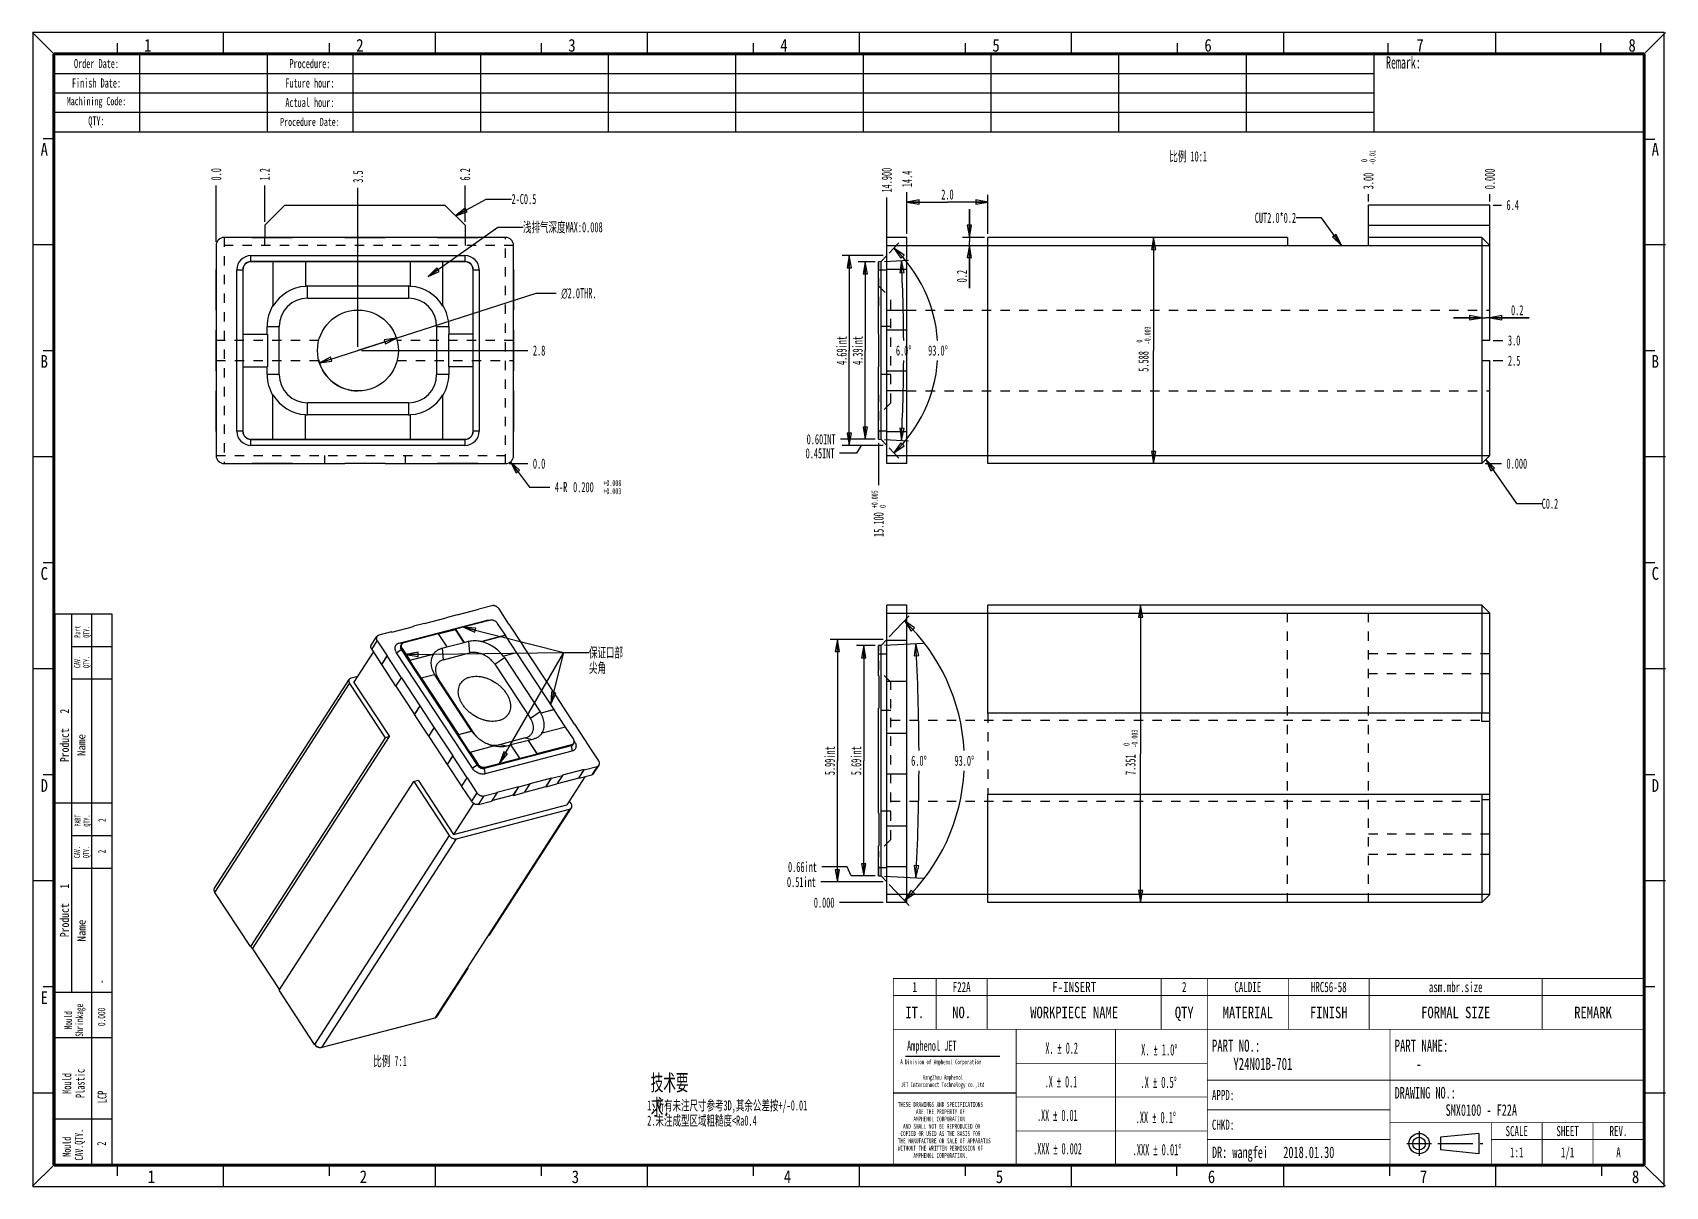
# Model space of a CAD drawing. Header units: millimetres. Extents: x 1.2 to 41.6, y 0.8 to 29.3.
import ezdxf
from ezdxf.enums import TextEntityAlignment as Align

# ---------------------------------------------------------------- set-up
doc = ezdxf.new("R2010")
doc.units = ezdxf.units.MM
doc.header["$LTSCALE"] = 2.31
doc.linetypes.add('CENTER', pattern=[0.6, 0.375, -0.075, 0.075, -0.075])
doc.linetypes.add('HIDDEN', pattern=[0.2, 0.1, -0.1])
doc.layers.get('0').update_dxf_attribs({"linetype": 'CONTINUOUS'})
for name, color, linetype in [('DEFAULT_1', 7, 'CENTER'), ('DEFAULT_2', 4, 'HIDDEN'), ('DIM', 7, 'CONTINUOUS'), ('NOTE', 7, 'CONTINUOUS')]:
    doc.layers.add(name, color=color, linetype=linetype)
doc.styles.get("Standard").update_dxf_attribs({"font": 'txt', "width": 0.6})
doc.styles.add('TEXTSTYLE_10', font='txt')
doc.styles.add('TEXTSTYLE_11', font='txt', dxfattribs={"width": 0.6})
doc.styles.add('TEXTSTYLE_12', font='txt', dxfattribs={"width": 0.6})
doc.styles.add('TEXTSTYLE_2', font='gdt', dxfattribs={"width": 0.6})
doc.styles.add('TEXTSTYLE_3', font='txt', dxfattribs={"width": 0.65})
doc.styles.add('TEXTSTYLE_4', font='txt', dxfattribs={"width": 0.8})
doc.styles.add('TEXTSTYLE_5', font='txt', dxfattribs={"width": 0.85})
doc.styles.add('TEXTSTYLE_6', font='txt', dxfattribs={"width": 0.5})
doc.styles.add('TEXTSTYLE_8', font='txt', dxfattribs={"width": 0.45})
doc.dimstyles.new('DIMSTYLE_1', dxfattribs={"dimtxt": 0.25, "dimasz": 0.3, "dimexe": 1.75, "dimexo": 0.875, "dimtad": 0, "dimtih": 1, "dimtoh": 1, "dimdec": 1, "dimzin": 0, "dimdsep": 46, "dimtxsty": 'STANDARD', "dimblk": 'CLOSED', "dimblk1": 'CLOSED', "dimblk2": 'CLOSED', "dimcen": 0.09, "dimadec": 0, "dimazin": 0, "dimtp": 0.1, "dimtm": 0.1, "dimtfac": 1, "dimtdec": 1, "dimtofl": 0, "dimtmove": 0, "dimatfit": 3, "dimldrblk": 'CLOSED', "dimfxl": 1, "dimtolj": 1, "dimtzin": 0, "dimarcsym": 0})
doc.dimstyles.new('DIMSTYLE_10', dxfattribs={"dimtxt": 0.25, "dimasz": 0.3, "dimexe": 1.75, "dimexo": 0.875, "dimtad": 0, "dimtih": 1, "dimtoh": 1, "dimdec": 3, "dimzin": 0, "dimdsep": 46, "dimtxsty": 'STANDARD', "dimblk": 'CLOSED', "dimblk1": 'CLOSED', "dimblk2": 'CLOSED', "dimcen": 0.09, "dimadec": 0, "dimazin": 0, "dimtol": 1, "dimtp": 0.005, "dimtfac": 0.6, "dimtdec": 3, "dimtofl": 0, "dimtmove": 0, "dimatfit": 3, "dimldrblk": 'CLOSED', "dimfxl": 1, "dimtolj": 1, "dimtzin": 0, "dimarcsym": 0})
doc.dimstyles.new('DIMSTYLE_11', dxfattribs={"dimtxt": 0.25, "dimasz": 0.3, "dimexe": 1.75, "dimexo": 0.875, "dimtad": 0, "dimtih": 1, "dimtoh": 1, "dimzin": 0, "dimdsep": 46, "dimtxsty": 'STANDARD', "dimblk": 'CLOSED', "dimblk1": 'CLOSED', "dimblk2": 'CLOSED', "dimcen": 0.09, "dimadec": 0, "dimazin": 0, "dimtp": 0.1, "dimtm": 0.1, "dimtfac": 1, "dimtofl": 0, "dimtmove": 0, "dimatfit": 3, "dimldrblk": 'CLOSED', "dimfxl": 1, "dimtolj": 1, "dimtzin": 0, "dimarcsym": 0})
doc.dimstyles.new('DIMSTYLE_12', dxfattribs={"dimtxt": 0.25, "dimasz": 0.3, "dimexe": 1.75, "dimexo": 0.875, "dimtad": 1, "dimzin": 0, "dimdsep": 46, "dimtxsty": 'STANDARD', "dimblk": 'CLOSED', "dimblk1": 'CLOSED', "dimblk2": 'CLOSED', "dimcen": 0.09, "dimadec": 0, "dimazin": 0, "dimtp": 0.1, "dimtm": 0.1, "dimtfac": 1, "dimtofl": 0, "dimtmove": 0, "dimatfit": 3, "dimldrblk": 'CLOSED', "dimfxl": 1, "dimtolj": 1, "dimtzin": 0, "dimarcsym": 0})
doc.dimstyles.new('DIMSTYLE_13', dxfattribs={"dimtxt": 0.25, "dimasz": 0.3, "dimexe": 1.75, "dimexo": 0.875, "dimtad": 0, "dimtih": 1, "dimtoh": 1, "dimdec": 1, "dimzin": 0, "dimdsep": 46, "dimtxsty": 'STANDARD', "dimblk": 'CLOSED', "dimblk1": 'CLOSED', "dimblk2": 'CLOSED', "dimcen": 0.09, "dimadec": 0, "dimazin": 0, "dimtp": 0.5, "dimtm": 0.5, "dimtfac": 1, "dimtdec": 1, "dimtofl": 0, "dimtmove": 0, "dimatfit": 3, "dimldrblk": 'CLOSED', "dimfxl": 1, "dimtolj": 1, "dimtzin": 0, "dimarcsym": 0})
doc.dimstyles.new('DIMSTYLE_2', dxfattribs={"dimtxt": 0.25, "dimasz": 0.3, "dimexe": 1.75, "dimexo": 0.875, "dimtad": 0, "dimtih": 1, "dimtoh": 1, "dimdec": 1, "dimzin": 0, "dimdsep": 46, "dimtxsty": 'STANDARD', "dimblk": 'CLOSED', "dimblk1": 'CLOSED', "dimblk2": 'CLOSED', "dimcen": 0.09, "dimadec": 0, "dimazin": 0, "dimtp": 0.2, "dimtm": 0.2, "dimtfac": 1, "dimtdec": 1, "dimtofl": 0, "dimtmove": 0, "dimatfit": 3, "dimldrblk": 'CLOSED', "dimfxl": 1, "dimtolj": 1, "dimtzin": 0, "dimarcsym": 0})
doc.dimstyles.new('DIMSTYLE_3', dxfattribs={"dimtxt": 0.25, "dimasz": 0.3, "dimexe": 1.75, "dimexo": 0.875, "dimtad": 1, "dimdec": 1, "dimzin": 0, "dimdsep": 46, "dimtxsty": 'STANDARD', "dimblk": 'CLOSED', "dimblk1": 'CLOSED', "dimblk2": 'CLOSED', "dimcen": 0.09, "dimadec": 0, "dimazin": 0, "dimtp": 0.1, "dimtm": 0.1, "dimtfac": 1, "dimtdec": 1, "dimtofl": 0, "dimtmove": 0, "dimatfit": 3, "dimldrblk": 'CLOSED', "dimfxl": 1, "dimtolj": 1, "dimtzin": 0, "dimarcsym": 0})
doc.dimstyles.new('DIMSTYLE_4', dxfattribs={"dimtxt": 0.25, "dimasz": 0.3, "dimexe": 1.75, "dimexo": 0.875, "dimtad": 1, "dimdec": 3, "dimzin": 0, "dimdsep": 46, "dimtxsty": 'STANDARD', "dimblk": 'CLOSED', "dimblk1": 'CLOSED', "dimblk2": 'CLOSED', "dimcen": 0.09, "dimadec": 0, "dimazin": 0, "dimtol": 1, "dimtp": 0.008, "dimtm": -0.003, "dimtfac": 0.6, "dimtdec": 3, "dimtofl": 0, "dimtmove": 0, "dimatfit": 3, "dimldrblk": 'CLOSED', "dimfxl": 1, "dimtolj": 1, "dimtzin": 0, "dimarcsym": 0})
doc.dimstyles.new('DIMSTYLE_5', dxfattribs={"dimtxt": 0.25, "dimasz": 0.3, "dimexe": 1.75, "dimexo": 0.875, "dimtad": 0, "dimtih": 1, "dimtoh": 1, "dimdec": 3, "dimzin": 0, "dimdsep": 46, "dimtxsty": 'STANDARD', "dimblk": 'CLOSED', "dimblk1": 'CLOSED', "dimblk2": 'CLOSED', "dimcen": 0.09, "dimadec": 0, "dimazin": 0, "dimtp": 0.1, "dimtm": 0.1, "dimtfac": 1, "dimtdec": 3, "dimtofl": 0, "dimtmove": 0, "dimatfit": 3, "dimldrblk": 'CLOSED', "dimfxl": 1, "dimtolj": 1, "dimtzin": 0, "dimarcsym": 0})
doc.dimstyles.new('DIMSTYLE_6', dxfattribs={"dimtxt": 0.25, "dimasz": 0.3, "dimexe": 1.75, "dimexo": 0.875, "dimtad": 0, "dimtih": 1, "dimtoh": 1, "dimzin": 0, "dimdsep": 46, "dimtxsty": 'STANDARD', "dimblk": 'CLOSED', "dimblk1": 'CLOSED', "dimblk2": 'CLOSED', "dimcen": 0.09, "dimadec": 0, "dimazin": 0, "dimtol": 1, "dimtm": 0.01, "dimtfac": 0.6, "dimtofl": 0, "dimtmove": 0, "dimatfit": 3, "dimldrblk": 'CLOSED', "dimfxl": 1, "dimtolj": 1, "dimtzin": 0, "dimarcsym": 0})
doc.dimstyles.new('DIMSTYLE_7', dxfattribs={"dimtxt": 0.25, "dimasz": 0.3, "dimexe": 1.75, "dimexo": 0.875, "dimtad": 1, "dimdec": 1, "dimzin": 0, "dimdsep": 46, "dimtxsty": 'STANDARD', "dimblk": 'CLOSED', "dimblk1": 'CLOSED', "dimblk2": 'CLOSED', "dimcen": 0.09, "dimadec": 0, "dimazin": 0, "dimtp": 0.1, "dimtm": 0.1, "dimtfac": 1, "dimtdec": 1, "dimtofl": 0, "dimtmove": 0, "dimatfit": 3, "dimldrblk": 'CLOSED', "dimfxl": 1, "dimtolj": 1, "dimtzin": 0, "dimarcsym": 0})
doc.dimstyles.new('DIMSTYLE_8', dxfattribs={"dimtxt": 0.25, "dimasz": 0.3, "dimexe": 1.75, "dimexo": 0.875, "dimtad": 0, "dimtih": 1, "dimtoh": 1, "dimdec": 3, "dimzin": 0, "dimdsep": 46, "dimtxsty": 'STANDARD', "dimblk": 'CLOSED', "dimblk1": 'CLOSED', "dimblk2": 'CLOSED', "dimcen": 0.09, "dimadec": 0, "dimazin": 0, "dimtp": 0.2, "dimtm": 0.2, "dimtfac": 1, "dimtdec": 3, "dimtofl": 0, "dimtmove": 0, "dimatfit": 3, "dimldrblk": 'CLOSED', "dimfxl": 1, "dimtolj": 1, "dimtzin": 0, "dimarcsym": 0})
doc.dimstyles.new('DIMSTYLE_9', dxfattribs={"dimtxt": 0.25, "dimasz": 0.3, "dimexe": 1.75, "dimexo": 0.875, "dimtad": 1, "dimdec": 3, "dimzin": 0, "dimdsep": 46, "dimtxsty": 'STANDARD', "dimblk": 'CLOSED', "dimblk1": 'CLOSED', "dimblk2": 'CLOSED', "dimcen": 0.09, "dimadec": 0, "dimazin": 0, "dimtol": 1, "dimtm": 0.003, "dimtfac": 0.6, "dimtdec": 3, "dimtofl": 0, "dimtmove": 0, "dimatfit": 3, "dimldrblk": 'CLOSED', "dimfxl": 1, "dimtolj": 1, "dimtzin": 0, "dimarcsym": 0})
doc.dimstyles.get("Standard").update_dxf_attribs({"dimtxt": 0.25, "dimasz": 0.3, "dimexe": 1.75, "dimexo": 0.875, "dimtad": 1, "dimdec": 3, "dimzin": 0, "dimdsep": 46, "dimtxsty": 'STANDARD', "dimblk": 'CLOSED', "dimblk1": 'CLOSED', "dimblk2": 'CLOSED', "dimcen": 0.09, "dimadec": 0, "dimazin": 0, "dimtol": 1, "dimtp": 0.001, "dimtm": 0.001, "dimtfac": 1, "dimtdec": 3, "dimtofl": 0, "dimtmove": 0, "dimatfit": 3, "dimldrblk": 'CLOSED', "dimfxl": 1, "dimtolj": 1, "dimtzin": 0, "dimarcsym": 0})

msp = doc.modelspace()

# ---------------------------------------------------------------- texts
at = {"color": 7, "linetype": 'Continuous', "char_height": 0.3143, "width": 0.267186, "line_spacing_factor": 0.9, "style": 'TEXTSTYLE_5'}
for s, insert, attachment_point in [('1', (4.0672, 29.1507), 2), ('2', (9.3062, 29.1507), 2), ('3', (14.5451, 29.1507), 2), ('4', (19.7841, 29.1507), 2), ('5', (25.023, 29.1507), 2), ('6', (30.262, 29.1507), 2), ('7', (35.5009, 29.1507), 2), ('8', (40.7399, 29.1507), 2), ('A', (1.4169, 26.5815), 1), ('A', (41.404, 26.5815), 3), ('B', (1.4169, 21.3426), 1), ('B', (41.404, 21.3426), 3), ('C', (1.4169, 16.1036), 1), ('C', (41.404, 16.1036), 3), ('D', (1.4169, 10.8647), 1), ('D', (41.404, 10.8647), 3), ('E', (1.4169, 5.6257), 1), ('1', (4.1535, 1.2006), 2), ('2', (9.3925, 1.2006), 2), ('3', (14.6314, 1.2006), 2), ('4', (19.8704, 1.2006), 2), ('5', (25.1093, 1.2006), 2), ('6', (30.3483, 1.2006), 2), ('7', (35.5872, 1.2006), 2), ('8', (40.8261, 1.2006), 2)]:
    msp.add_mtext(s, dxfattribs=dict(at, insert=insert, attachment_point=attachment_point))
at = {"color": 2, "linetype": 'Continuous', "insert": (16.405, 2.9305), "char_height": 0.25, "width": 3.75, "attachment_point": 1, "line_spacing_factor": 0.9}
msp.add_mtext('1.所有未注尺寸参考3D,其余公差按+/-0.01\\P2.未注成型区域粗糙度<Ra0.4    ', dxfattribs=at)
at = {"layer": 'NOTE', "color": 2, "linetype": 'Continuous', "line_spacing_factor": 0.9}
for s, insert, char_height, width, attachment_point in [('比例 10:1', (30.2348, 26.3755), 0.25, 1.05, 3), ('2-C0.5', (13.0521, 25.3209), 0.25, 0.9, 1), ('浅排气深度MAX:0.008', (13.3362, 24.6248), 0.25, 2.1, 1), ('CUT2.0*0.2', (32.4369, 24.8573), 0.25, 1.5, 3), ('C0.2', (38.5054, 17.7956), 0.25, 0.6, 1), ('保证口部尖角', (14.9675, 14.1177), 0.25, 0.9, 1), ('比例 7:1', (10.4654, 4.0255), 0.25, 0.9, 3), ('技术要求:', (16.4909, 3.567), 0.4, 1.2, 1)]:
    msp.add_mtext(s, dxfattribs=dict(at, insert=insert, char_height=char_height, width=width, attachment_point=attachment_point))
at = {"layer": 'NOTE', "color": 2, "linetype": 'Continuous', "attachment_point": 1, "rotation": 90, "line_spacing_factor": 0.9}
for s, insert, char_height, width in [('Part\\PQTY.', (2.2486, 14.3583), 0.15, 0.36), ('CAV.\\PQTY.', (2.2456, 13.6115), 0.15, 0.36), ('PART\\PQTY.', (2.2578, 9.6938), 0.15, 0.36), ('2', (2.8431, 9.8075), 0.185, 0.111), ('CAV.\\PQTY.', (2.2416, 8.9143), 0.15, 0.36), ('2', (2.8374, 9.0293), 0.185, 0.111), ('-', (2.8251, 5.8162), 0.185, 0.111), ('  Mould\\PShrinkage', (2.0045, 4.5009), 0.185, 0.999), ('0.000', (2.8295, 4.7649), 0.185, 0.555), (' Mould\\PPlastic', (1.9542, 2.9858), 0.22, 0.924), ('LCP', (2.8258, 2.8605), 0.22, 0.396), (' Mould\\PCAV.QTY.', (1.9634, 1.4421), 0.2, 0.96), ('2', (2.8117, 1.8106), 0.22, 0.132)]:
    msp.add_mtext(s, dxfattribs=dict(at, insert=insert, char_height=char_height, width=width))
for s, insert, char_height, width, style in [('Product   2', (1.8985, 11.2863), 0.22, 1.936, 'TEXTSTYLE_4'), ('Name', (2.3227, 11.436), 0.2, 0.8, 'TEXTSTYLE_10'), ('Product   1', (1.8985, 6.9607), 0.22, 1.936, 'TEXTSTYLE_4'), ('Name', (2.3275, 6.8505), 0.2, 0.8, 'TEXTSTYLE_10')]:
    msp.add_mtext(s, dxfattribs=dict(at, insert=insert, char_height=char_height, width=width, style=style))
at = {"layer": 'NOTE', "color": 2, "linetype": 'Continuous', "attachment_point": 1, "line_spacing_factor": 0.9}
for s, insert, char_height, width, style in [('Amphenol JET', (22.8248, 4.4052), 0.25, 2.287175, 'TEXTSTYLE_11'), ('X. \\Fgdt;{\\Fgdt;`}\\Ftxt; 0.2', (26.2436, 4.3604), 0.28, 1.306667, 'TEXTSTYLE_6'), ('X. \\Fgdt;{\\Fgdt;`}\\Ftxt; 1.0\\Fgdt;{\\Fgdt;~}', (28.6089, 4.3192), 0.28, 1.395333, 'TEXTSTYLE_8'), ('A Division of Amphenol Corporation', (22.6601, 3.9398), 0.12, 2.652045, 'TEXTSTYLE_11'), ('         HangZhou Amphenol \\PJET Interconnect Technology co.,ltd', (22.6809, 3.5589), 0.12, 2.671406, 'TEXTSTYLE_12'), ('.X \\Fgdt;{\\Fgdt;`}\\Ftxt; 0.1', (26.2265, 3.5306), 0.28, 1.306667, 'TEXTSTYLE_6'), ('.X \\Fgdt;{\\Fgdt;`}\\Ftxt; 0.5\\Fgdt;{\\Fgdt;~}', (28.5939, 3.5164), 0.28, 1.395333, 'TEXTSTYLE_8'), ('.XX \\Fgdt;{\\Fgdt;`}\\Ftxt; 0.01', (26.0363, 2.6999), 0.28, 1.586667, 'TEXTSTYLE_6'), ('.XX \\Fgdt;{\\Fgdt;`}\\Ftxt; 0.1\\Fgdt;{\\Fgdt;~}', (28.4726, 2.6474), 0.28, 1.521333, 'TEXTSTYLE_8'), ('.XXX \\Fgdt;{\\Fgdt;`}\\Ftxt; 0.002', (25.941, 1.8764), 0.28, 1.866667, 'TEXTSTYLE_6'), ('.XXX \\Fgdt;{\\Fgdt;`}\\Ftxt; 0.01\\Fgdt;{\\Fgdt;~}', (28.3983, 1.8526), 0.28, 1.773333, 'TEXTSTYLE_8')]:
    msp.add_mtext(s, dxfattribs=dict(at, insert=insert, char_height=char_height, width=width, style=style))

# ---------------------------------------------------------------- blocks, each defined once
blk = doc.blocks.new('*D1')
at = {"layer": 'DIM', "color": 2, "linetype": 'Continuous'}
blk.add_line((6.954, 24.636), (6.954, 25.528), dxfattribs=at)
at = {"layer": 'DIM', "color": 2, "linetype": 'Continuous', "insert": (6.829, 25.653), "char_height": 0.25, "width": 0.45, "attachment_point": 1, "rotation": 90, "line_spacing_factor": 0.9}
blk.add_mtext('1.2', dxfattribs=at)
blk = doc.blocks.new('_CLOSED')
at = {"color": 0, "linetype": 'ByBlock'}
for p, q in [((0, 0), (-1, 0.18)), ((-1, 0.18), (-1, -0.18)), ((-1, -0.18), (0, 0)), ((-1, 0), (0, 0))]:
    blk.add_line(p, q, dxfattribs=at)
blk = doc.blocks.new('*D2')
at = {"layer": 'DIM', "color": 2, "linetype": 'Continuous'}
blk.add_line((5.754, 24.135), (5.754, 25.528), dxfattribs=at)
at = {"layer": 'DIM', "color": 2, "linetype": 'Continuous', "insert": (5.629, 25.653), "char_height": 0.25, "width": 0.45, "attachment_point": 1, "rotation": 90, "line_spacing_factor": 0.9}
blk.add_mtext('0.0', dxfattribs=at)
blk = doc.blocks.new('*D3')
at = {"layer": 'DIM', "color": 2, "linetype": 'Continuous'}
blk.add_line((11.904, 24.636), (11.904, 25.528), dxfattribs=at)
at = {"layer": 'DIM', "color": 2, "linetype": 'Continuous', "insert": (11.779, 25.653), "char_height": 0.25, "width": 0.45, "attachment_point": 1, "rotation": 90, "line_spacing_factor": 0.9}
blk.add_mtext('6.2', dxfattribs=at)
blk = doc.blocks.new('*D4')
at = {"layer": 'DIM', "color": 2, "linetype": 'Continuous'}
blk.add_line((9.259, 21.542), (9.259, 25.471), dxfattribs=at)
at = {"layer": 'DIM', "color": 2, "linetype": 'Continuous', "insert": (9.134, 25.596), "char_height": 0.25, "width": 0.45, "attachment_point": 1, "rotation": 90, "line_spacing_factor": 0.9}
blk.add_mtext('3.5', dxfattribs=at)
blk = doc.blocks.new('*D5')
at = {"layer": 'DIM', "color": 2, "linetype": 'Continuous'}
blk.add_line((9.346, 21.454), (13.456, 21.454), dxfattribs=at)
at = {"layer": 'DIM', "color": 2, "linetype": 'Continuous', "insert": (13.581, 21.579), "char_height": 0.25, "width": 0.45, "attachment_point": 1, "line_spacing_factor": 0.9}
blk.add_mtext('2.8', dxfattribs=at)
blk = doc.blocks.new('*D6')
at = {"layer": 'DIM', "color": 2, "linetype": 'Continuous'}
blk.add_line((12.992, 18.66), (13.456, 18.66), dxfattribs=at)
at = {"layer": 'DIM', "color": 2, "linetype": 'Continuous', "insert": (13.581, 18.785), "char_height": 0.25, "width": 0.45, "attachment_point": 1, "line_spacing_factor": 0.9}
blk.add_mtext('0.0', dxfattribs=at)
blk = doc.blocks.new('*D7')
at = {"layer": 'DIM', "color": 2, "linetype": 'Continuous'}
for p, q in [((9.259, 21.454), (13.658, 22.87)), ((13.658, 22.87), (14.158, 22.87)), ((8.307, 21.148), (9.259, 21.454)), ((10.211, 21.76), (9.259, 21.454))]:
    blk.add_line(p, q, dxfattribs=at)
at = {"layer": 'DIM', "color": 2, "linetype": 'Continuous', "xscale": 0.3, "yscale": 0.3, "zscale": 0.3}
for p, rotation in [((10.211, 21.76), 17.8348967167), ((8.307, 21.148), 197.8348967167)]:
    blk.add_blockref('_CLOSED', p, dxfattribs=dict(at, rotation=rotation))
at = {"layer": 'DIM', "color": 2, "linetype": 'Continuous', "insert": (14.283, 22.995), "char_height": 0.25, "width": 1.38333, "attachment_point": 1, "line_spacing_factor": 0.9, "style": 'TEXTSTYLE_2'}
blk.add_mtext('{\\Fgdt;n}\\Ftxt;2.0THR.', dxfattribs=at)
blk = doc.blocks.new('*D8')
at = {"layer": 'DIM', "color": 2, "linetype": 'Continuous'}
for p, q in [((13.026, 18.701), (13.499, 18.08)), ((13.499, 18.08), (13.999, 18.08))]:
    blk.add_line(p, q, dxfattribs=at)
at = {"layer": 'DIM', "color": 2, "linetype": 'Continuous', "xscale": 0.3, "yscale": 0.3, "zscale": 0.3, "rotation": 127.3016114302}
blk.add_blockref('_CLOSED', (13.026, 18.701), dxfattribs=at)
at = {"layer": 'DIM', "color": 2, "linetype": 'Continuous', "width": 0.6}
for s, height, p in [('4-R', 0.25, (14.124, 17.955)), ('0.200', 0.25, (14.574, 17.955)), ('+0.008', 0.15, (15.324, 18.105)), ('+0.003', 0.15, (15.324, 17.905))]:
    blk.add_text(s, height=height, dxfattribs=at).set_placement(p)
blk = doc.blocks.new('*D9')
at = {"layer": 'DIM', "color": 2, "linetype": 'Continuous'}
blk.add_line((37.31, 25.048), (37.511, 25.048), dxfattribs=at)
at = {"layer": 'DIM', "color": 2, "linetype": 'Continuous', "insert": (37.636, 25.173), "char_height": 0.25, "width": 0.45, "attachment_point": 1, "line_spacing_factor": 0.9}
blk.add_mtext('6.4', dxfattribs=at)
blk = doc.blocks.new('*D10')
at = {"layer": 'DIM', "color": 2, "linetype": 'Continuous'}
blk.add_line((37.11, 18.66), (37.511, 18.66), dxfattribs=at)
at = {"layer": 'DIM', "color": 2, "linetype": 'Continuous', "insert": (37.636, 18.785), "char_height": 0.25, "width": 0.75, "attachment_point": 1, "line_spacing_factor": 0.9}
blk.add_mtext('0.000', dxfattribs=at)
blk = doc.blocks.new('*D11')
at = {"layer": 'DIM', "color": 2, "linetype": 'Continuous'}
blk.add_line((34.223, 25.136), (34.223, 25.312), dxfattribs=at)
at = {"layer": 'DIM', "color": 2, "linetype": 'Continuous', "width": 0.6}
for s, height, p in [('-0.01', 0.15, (34.398, 26.037)), (' 0', 0.15, (34.198, 26.037)), ('3.00', 0.25, (34.348, 25.437))]:
    blk.add_text(s, height=height, rotation=90, dxfattribs=at).set_placement(p)
blk = doc.blocks.new('*D12')
at = {"layer": 'DIM', "color": 2, "linetype": 'Continuous'}
blk.add_line((37.223, 25.136), (37.223, 25.312), dxfattribs=at)
at = {"layer": 'DIM', "color": 2, "linetype": 'Continuous', "insert": (37.098, 25.437), "char_height": 0.25, "width": 0.75, "attachment_point": 1, "rotation": 90, "line_spacing_factor": 0.9}
blk.add_mtext('0.000', dxfattribs=at)
blk = doc.blocks.new('*D13')
at = {"layer": 'DIM', "color": 2, "linetype": 'Continuous'}
blk.add_line((37.31, 21.204), (37.547, 21.204), dxfattribs=at)
at = {"layer": 'DIM', "color": 2, "linetype": 'Continuous', "insert": (37.672, 21.329), "char_height": 0.25, "width": 0.45, "attachment_point": 1, "line_spacing_factor": 0.9}
blk.add_mtext('2.5', dxfattribs=at)
blk = doc.blocks.new('*D14')
at = {"layer": 'DIM', "color": 2, "linetype": 'Continuous'}
blk.add_line((37.31, 21.704), (37.547, 21.704), dxfattribs=at)
at = {"layer": 'DIM', "color": 2, "linetype": 'Continuous', "insert": (37.672, 21.829), "char_height": 0.25, "width": 0.45, "attachment_point": 1, "line_spacing_factor": 0.9}
blk.add_mtext('3.0', dxfattribs=at)
blk = doc.blocks.new('*D15')
at = {"layer": 'DIM', "color": 2, "linetype": 'Continuous'}
for p, q in [((37.023, 22.264), (36.323, 22.264)), ((36.323, 22.264), (37.123, 22.264)), ((38.198, 22.264), (37.123, 22.264)), ((37.223, 22.264), (38.198, 22.264))]:
    blk.add_line(p, q, dxfattribs=at)
at = {"layer": 'DIM', "color": 2, "linetype": 'Continuous', "xscale": 0.3, "yscale": 0.3, "zscale": 0.3}
blk.add_blockref('_CLOSED', (37.023, 22.264), dxfattribs=at)
at = {"layer": 'DIM', "color": 2, "linetype": 'Continuous', "xscale": 0.3, "yscale": 0.3, "zscale": 0.3, "rotation": 180}
blk.add_blockref('_CLOSED', (37.223, 22.264), dxfattribs=at)
at = {"layer": 'DIM', "color": 2, "linetype": 'Continuous', "insert": (37.748, 22.576), "char_height": 0.25, "width": 0.45, "attachment_point": 1, "line_spacing_factor": 0.9}
blk.add_mtext('0.2', dxfattribs=at)
blk = doc.blocks.new('*D16')
at = {"layer": 'DIM', "color": 2, "linetype": 'Continuous'}
blk.add_line((22.323, 24.135), (22.323, 25.231), dxfattribs=at)
at = {"layer": 'DIM', "color": 2, "linetype": 'Continuous', "insert": (22.198, 25.356), "char_height": 0.25, "width": 0.9, "attachment_point": 1, "rotation": 90, "line_spacing_factor": 0.9}
blk.add_mtext('14.900', dxfattribs=at)
blk = doc.blocks.new('*D17')
at = {"layer": 'DIM', "color": 2, "linetype": 'Continuous'}
blk.add_line((22.823, 24.336), (22.823, 25.364), dxfattribs=at)
at = {"layer": 'DIM', "color": 2, "linetype": 'Continuous', "insert": (22.698, 25.489), "char_height": 0.25, "width": 0.6, "attachment_point": 1, "rotation": 90, "line_spacing_factor": 0.9}
blk.add_mtext('14.4', dxfattribs=at)
blk = doc.blocks.new('*D18')
at = {"layer": 'DIM', "color": 2, "linetype": 'Continuous'}
for p, q in [((22.823, 24.336), (22.823, 25.297)), ((22.823, 25.122), (23.823, 25.122)), ((24.823, 25.122), (23.823, 25.122)), ((24.823, 24.336), (24.823, 25.297))]:
    blk.add_line(p, q, dxfattribs=at)
at = {"layer": 'DIM', "color": 2, "linetype": 'Continuous', "xscale": 0.3, "yscale": 0.3, "zscale": 0.3, "rotation": 180}
blk.add_blockref('_CLOSED', (22.823, 25.122), dxfattribs=at)
at = {"layer": 'DIM', "color": 2, "linetype": 'Continuous', "xscale": 0.3, "yscale": 0.3, "zscale": 0.3}
blk.add_blockref('_CLOSED', (24.823, 25.122), dxfattribs=at)
at = {"layer": 'DIM', "color": 2, "linetype": 'Continuous', "insert": (23.823, 25.434), "char_height": 0.25, "width": 0.45, "attachment_point": 2, "line_spacing_factor": 0.9}
blk.add_mtext('2.0', dxfattribs=at)
blk = doc.blocks.new('*D19')
at = {"layer": 'DIM', "color": 2, "linetype": 'Continuous'}
for p, q in [((24.366, 24.248), (24.366, 24.948)), ((24.366, 24.948), (24.366, 24.148)), ((24.735, 24.248), (24.191, 24.248)), ((24.366, 22.993), (24.366, 24.148)), ((24.366, 24.048), (24.366, 22.993))]:
    blk.add_line(p, q, dxfattribs=at)
at = {"layer": 'DIM', "color": 2, "linetype": 'Continuous', "xscale": 0.3, "yscale": 0.3, "zscale": 0.3}
for p, rotation in [((24.366, 24.248), 270), ((24.366, 24.048), 90)]:
    blk.add_blockref('_CLOSED', p, dxfattribs=dict(at, rotation=rotation))
at = {"layer": 'DIM', "color": 2, "linetype": 'Continuous', "insert": (24.054, 23.443), "char_height": 0.25, "width": 0.45, "attachment_point": 3, "rotation": 90, "line_spacing_factor": 0.9}
blk.add_mtext('0.2', dxfattribs=at)
blk = doc.blocks.new('*D20')
at = {"layer": 'DIM', "color": 2, "linetype": 'Continuous'}
for p in [(28.916, 24.248), (28.916, 18.66)]:
    blk.add_line(p, (28.916, 21.454), dxfattribs=at)
at = {"layer": 'DIM', "color": 2, "linetype": 'Continuous', "xscale": 0.3, "yscale": 0.3, "zscale": 0.3}
for p, rotation in [((28.916, 24.248), 90), ((28.916, 18.66), 270)]:
    blk.add_blockref('_CLOSED', p, dxfattribs=dict(at, rotation=rotation))
at = {"layer": 'DIM', "color": 2, "linetype": 'Continuous', "width": 0.6}
for s, height, p in [('-0.003', 0.15, (28.841, 21.829)), (' 0', 0.15, (28.641, 21.649)), ('5.588', 0.25, (28.791, 21.184))]:
    blk.add_text(s, height=height, rotation=90, dxfattribs=at).set_placement(p, align=Align.CENTER)
blk = doc.blocks.new('*D21')
at = {"layer": 'DIM', "color": 2, "linetype": 'Continuous'}
for p in [(28.595, 15.166), (28.595, 7.815)]:
    blk.add_line(p, (28.595, 11.491), dxfattribs=at)
at = {"layer": 'DIM', "color": 2, "linetype": 'Continuous', "xscale": 0.3, "yscale": 0.3, "zscale": 0.3}
for p, rotation in [((28.595, 15.166), 90), ((28.595, 7.815), 270)]:
    blk.add_blockref('_CLOSED', p, dxfattribs=dict(at, rotation=rotation))
at = {"layer": 'DIM', "color": 2, "linetype": 'Continuous', "width": 0.6}
for s, height, p in [(' 0', 0.15, (28.32, 11.686)), ('-0.003', 0.15, (28.52, 11.866)), ('7.351', 0.25, (28.47, 11.221))]:
    blk.add_text(s, height=height, rotation=90, dxfattribs=at).set_placement(p, align=Align.CENTER)
blk = doc.blocks.new('*D22')
at = {"layer": 'DIM', "color": 2, "linetype": 'Continuous'}
blk.add_line((22.123, 19.173), (22.123, 18.124), dxfattribs=at)
at = {"layer": 'DIM', "color": 2, "linetype": 'Continuous', "width": 0.6}
for s, height, p in [('+0.005', 0.15, (22.098, 17.999)), ('15.100', 0.25, (22.248, 17.459)), (' 0', 0.15, (22.298, 17.639))]:
    blk.add_text(s, height=height, rotation=90, dxfattribs=at).set_placement(p, align=Align.RIGHT)
blk = doc.blocks.new('*D23')
at = {"layer": 'DIM', "color": 2, "linetype": 'Continuous'}
blk.add_line((22.035, 19.261), (21.184, 19.261), dxfattribs=at)
at = {"layer": 'DIM', "color": 2, "linetype": 'Continuous', "insert": (21.059, 19.386), "char_height": 0.25, "width": 1.05, "attachment_point": 3, "line_spacing_factor": 0.9}
blk.add_mtext('0.60INT', dxfattribs=at)
blk = doc.blocks.new('*D24')
at = {"layer": 'DIM', "color": 2, "linetype": 'Continuous'}
for p, q in [((21.691, 19.11), (21.572, 18.916)), ((22.235, 19.11), (21.691, 19.11)), ((21.572, 18.916), (21.158, 18.916))]:
    blk.add_line(p, q, dxfattribs=at)
at = {"layer": 'DIM', "color": 2, "linetype": 'Continuous', "insert": (21.033, 19.041), "char_height": 0.25, "width": 1.05, "attachment_point": 3, "line_spacing_factor": 0.9}
blk.add_mtext('0.45INT', dxfattribs=at)
blk = doc.blocks.new('*D25')
at = {"layer": 'DIM', "color": 2, "linetype": 'Continuous'}
for p, q in [((22.035, 23.647), (21.616, 23.647)), ((21.791, 23.647), (21.791, 21.454)), ((21.791, 19.261), (21.791, 21.454)), ((22.035, 19.261), (21.616, 19.261))]:
    blk.add_line(p, q, dxfattribs=at)
at = {"layer": 'DIM', "color": 2, "linetype": 'Continuous', "xscale": 0.3, "yscale": 0.3, "zscale": 0.3}
for p, rotation in [((21.791, 23.647), 90), ((21.791, 19.261), 270)]:
    blk.add_blockref('_CLOSED', p, dxfattribs=dict(at, rotation=rotation))
at = {"layer": 'DIM', "color": 2, "linetype": 'Continuous', "insert": (21.479, 21.454), "char_height": 0.25, "width": 1.05, "attachment_point": 2, "rotation": 90, "line_spacing_factor": 0.9}
blk.add_mtext('4.39int', dxfattribs=at)
blk = doc.blocks.new('*D26')
at = {"layer": 'DIM', "color": 2, "linetype": 'Continuous'}
for p, q in [((22.235, 23.798), (21.222, 23.798)), ((21.397, 23.798), (21.397, 21.454)), ((21.397, 19.11), (21.397, 21.454)), ((22.235, 19.11), (21.222, 19.11))]:
    blk.add_line(p, q, dxfattribs=at)
at = {"layer": 'DIM', "color": 2, "linetype": 'Continuous', "xscale": 0.3, "yscale": 0.3, "zscale": 0.3}
for p, rotation in [((21.397, 23.798), 90), ((21.397, 19.11), 270)]:
    blk.add_blockref('_CLOSED', p, dxfattribs=dict(at, rotation=rotation))
at = {"layer": 'DIM', "color": 2, "linetype": 'Continuous', "insert": (21.084, 21.454), "char_height": 0.25, "width": 1.05, "attachment_point": 2, "rotation": 90, "line_spacing_factor": 0.9}
blk.add_mtext('4.69int', dxfattribs=at)
blk = doc.blocks.new('*D27')
at = {"layer": 'DIM', "color": 2, "linetype": 'Continuous'}
for p, q in [((22.383, 23.862), (22.622, 24.113)), ((22.383, 19.047), (22.622, 18.795))]:
    blk.add_line(p, q, dxfattribs=at)
for points in [[(22.75, 23.809), (22.502, 23.986), (22.671, 23.733), (22.75, 23.809)], [(22.671, 19.176), (22.502, 18.922), (22.75, 19.099), (22.671, 19.176)]]:
    blk.add_lwpolyline(points, dxfattribs=at)
for start, end in [(4.1064, 46.5), (313.5, 355.8936)]:
    blk.add_arc((20.098, 21.454), 3.491, start, end, dxfattribs=at)
at = {"layer": 'DIM', "color": 2, "linetype": 'Continuous', "insert": (23.59, 21.579), "char_height": 0.25, "width": 0.76667, "attachment_point": 2, "line_spacing_factor": 0.9}
blk.add_mtext('93.0\\Fgdt;{\\Fgdt;~}', dxfattribs=at)
blk = doc.blocks.new('*D28')
at = {"layer": 'DIM', "color": 2, "linetype": 'Continuous'}
for p, q in [((22.27, 23.655), (22.86, 23.686)), ((22.27, 19.253), (22.86, 19.222))]:
    blk.add_line(p, q, dxfattribs=at)
for points in [[(22.754, 23.38), (22.685, 23.677), (22.644, 23.374), (22.754, 23.38)], [(22.644, 19.534), (22.685, 19.231), (22.754, 19.528), (22.644, 19.534)]]:
    blk.add_lwpolyline(points, dxfattribs=at)
for start, end in [(0.3373, 3), (357, 359.6627)]:
    blk.add_arc((-19.728, 21.454), 42.471, start, end, dxfattribs=at)
at = {"layer": 'DIM', "color": 2, "linetype": 'Continuous', "insert": (22.743, 21.579), "char_height": 0.25, "width": 0.61667, "attachment_point": 2, "line_spacing_factor": 0.9}
blk.add_mtext('6.0\\Fgdt;{\\Fgdt;~}', dxfattribs=at)
blk = doc.blocks.new('*D29')
at = {"layer": 'DIM', "color": 2, "linetype": 'Continuous'}
blk.add_line((22.235, 8.325), (20.697, 8.325), dxfattribs=at)
at = {"layer": 'DIM', "color": 2, "linetype": 'Continuous', "insert": (20.572, 8.45), "char_height": 0.25, "width": 1.05, "attachment_point": 3, "line_spacing_factor": 0.9}
blk.add_mtext('0.51int', dxfattribs=at)
blk = doc.blocks.new('*D30')
at = {"layer": 'DIM', "color": 2, "linetype": 'Continuous'}
blk.add_line((22.235, 7.815), (21.157, 7.815), dxfattribs=at)
at = {"layer": 'DIM', "color": 2, "linetype": 'Continuous', "insert": (21.032, 7.94), "char_height": 0.25, "width": 0.75, "attachment_point": 3, "line_spacing_factor": 0.9}
blk.add_mtext('0.000', dxfattribs=at)
blk = doc.blocks.new('*D31')
at = {"layer": 'DIM', "color": 2, "linetype": 'Continuous'}
for p, q in [((21.349, 8.696), (20.723, 8.696)), ((21.444, 8.476), (21.349, 8.696)), ((22.035, 8.476), (21.444, 8.476))]:
    blk.add_line(p, q, dxfattribs=at)
at = {"layer": 'DIM', "color": 2, "linetype": 'Continuous', "insert": (20.598, 8.821), "char_height": 0.25, "width": 1.05, "attachment_point": 3, "line_spacing_factor": 0.9}
blk.add_mtext('0.66int', dxfattribs=at)
blk = doc.blocks.new('*D32')
at = {"layer": 'DIM', "color": 2, "linetype": 'Continuous'}
for p, q in [((22.035, 14.165), (21.58, 14.165)), ((21.755, 14.165), (21.755, 11.32)), ((21.755, 8.476), (21.755, 11.32)), ((22.035, 8.476), (21.58, 8.476))]:
    blk.add_line(p, q, dxfattribs=at)
at = {"layer": 'DIM', "color": 2, "linetype": 'Continuous', "xscale": 0.3, "yscale": 0.3, "zscale": 0.3}
for p, rotation in [((21.755, 14.165), 90), ((21.755, 8.476), 270)]:
    blk.add_blockref('_CLOSED', p, dxfattribs=dict(at, rotation=rotation))
at = {"layer": 'DIM', "color": 2, "linetype": 'Continuous', "insert": (21.443, 11.32), "char_height": 0.25, "width": 1.05, "attachment_point": 2, "rotation": 90, "line_spacing_factor": 0.9}
blk.add_mtext('5.69int', dxfattribs=at)
blk = doc.blocks.new('*D33')
at = {"layer": 'DIM', "color": 2, "linetype": 'Continuous'}
for p, q in [((22.235, 14.315), (20.928, 14.315)), ((21.103, 14.315), (21.103, 11.32)), ((21.103, 8.325), (21.103, 11.32)), ((22.235, 8.325), (20.928, 8.325))]:
    blk.add_line(p, q, dxfattribs=at)
at = {"layer": 'DIM', "color": 2, "linetype": 'Continuous', "xscale": 0.3, "yscale": 0.3, "zscale": 0.3}
for p, rotation in [((21.103, 14.315), 90), ((21.103, 8.325), 270)]:
    blk.add_blockref('_CLOSED', p, dxfattribs=dict(at, rotation=rotation))
at = {"layer": 'DIM', "color": 2, "linetype": 'Continuous', "insert": (20.791, 11.32), "char_height": 0.25, "width": 1.05, "attachment_point": 2, "rotation": 90, "line_spacing_factor": 0.9}
blk.add_mtext('5.99int', dxfattribs=at)
blk = doc.blocks.new('*D34')
at = {"layer": 'DIM', "color": 2, "linetype": 'Continuous'}
for p, q in [((22.383, 14.379), (22.879, 14.901)), ((22.383, 8.262), (22.879, 7.74))]:
    blk.add_line(p, q, dxfattribs=at)
for points in [[(23.008, 14.6), (22.758, 14.774), (22.93, 14.522), (23.008, 14.6)], [(22.93, 8.119), (22.758, 7.867), (23.008, 8.041), (22.93, 8.119)]]:
    blk.add_lwpolyline(points, dxfattribs=at)
for start, end in [(3.0098, 46.5), (313.5, 356.9902)]:
    blk.add_arc((19.481, 11.32), 4.761, start, end, dxfattribs=at)
at = {"layer": 'DIM', "color": 2, "linetype": 'Continuous', "insert": (24.242, 11.445), "char_height": 0.25, "width": 0.76667, "attachment_point": 2, "line_spacing_factor": 0.9}
blk.add_mtext('93.0\\Fgdt;{\\Fgdt;~}', dxfattribs=at)
blk = doc.blocks.new('*D35')
at = {"layer": 'DIM', "color": 2, "linetype": 'Continuous'}
for p, q in [((22.27, 14.172), (23.22, 14.222)), ((22.27, 8.468), (23.22, 8.419))]:
    blk.add_line(p, q, dxfattribs=at)
for points in [[(23.115, 13.916), (23.045, 14.213), (23.005, 13.911), (23.115, 13.916)], [(23.005, 8.73), (23.045, 8.428), (23.115, 8.725), (23.005, 8.73)]]:
    blk.add_lwpolyline(points, dxfattribs=at)
for start, end in [(0.2592, 3), (357, 359.7408)]:
    blk.add_arc((-32.149, 11.32), 55.27, start, end, dxfattribs=at)
at = {"layer": 'DIM', "color": 2, "linetype": 'Continuous', "insert": (23.121, 11.445), "char_height": 0.25, "width": 0.61667, "attachment_point": 2, "line_spacing_factor": 0.9}
blk.add_mtext('6.0\\Fgdt;{\\Fgdt;~}', dxfattribs=at)
blk = doc.blocks.new('*T36')
at = {"color": 0, "linetype": 'ByBlock', "lineweight": -2}
for p, q in [((0, 0), (39.297, 0)), ((0, 0), (0, -1.92)), ((2.12, 0), (2.12, -1.92)), ((5.273, 0), (5.273, -1.92)), ((7.393, 0), (7.393, -1.92)), ((10.546, 0), (10.546, -1.92)), ((13.699, 0), (13.699, -1.92)), ((16.852, 0), (16.852, -1.92)), ((20.005, 0), (20.005, -1.92)), ((23.158, 0), (23.158, -1.92)), ((26.311, 0), (26.311, -1.92)), ((29.464, 0), (29.464, -1.92)), ((32.617, 0), (32.617, -1.92)), ((39.297, 0), (39.297, -1.92)), ((0, -0.48), (32.617, -0.48)), ((0, -0.96), (32.617, -0.96)), ((0, -1.44), (32.617, -1.44)), ((0, -1.92), (39.297, -1.92))]:
    blk.add_line(p, q, dxfattribs=at)
at = {"color": 0, "linetype": 'Continuous', "char_height": 0.225, "width": 2, "attachment_point": 5, "line_spacing_factor": 0.9}
for s, insert in [('Order Date: ', (1.06, -0.24)), ('Procedure:', (6.333, -0.24))]:
    blk.add_mtext(s, dxfattribs=dict(at, insert=insert))
at = {"color": 0, "linetype": 'Continuous'}
for s, insert, char_height, width, attachment_point in [('  Remark:   ', (32.677, -0.06), 0.3, 6.56, 1), ('Finish Date:', (1.06, -0.72), 0.225, 2, 5), ('Future hour:', (6.333, -0.72), 0.225, 2, 5), ('Machining Code:', (1.06, -1.2), 0.2, 2, 5), ('Actual hour:', (6.333, -1.2), 0.225, 2, 5), ('QTY:', (1.06, -1.68), 0.225, 2, 5), ('Procedure Date:', (6.333, -1.68), 0.2, 2, 5)]:
    blk.add_mtext(s, dxfattribs=dict(at, insert=insert, char_height=char_height, width=width, attachment_point=attachment_point))
blk = doc.blocks.new('*T37')
at = {"color": 2, "linetype": 'Continuous', "const_width": 0.02}
for points in [[(18.5555, 4.606), (-0.01, 4.606)], [(0, 0), (0, 4.606)], [(1.058, 3.352), (1.058, 4.606)], [(2.318, 3.352), (2.318, 4.606)], [(6.618, 3.352), (6.618, 4.606)], [(7.758, 0), (7.758, 4.606)], [(9.758, 3.352), (9.758, 4.606)], [(11.758, 3.352), (11.758, 4.606)], [(16.0315, 3.352), (16.0315, 4.606)], [(18.5455, 0), (18.5455, 4.606)], [(18.5455, 4.187), (0, 4.187)], [(18.5455, 3.352), (0, 3.352)], [(3.036, 0), (3.036, 3.352)], [(5.489, 0), (5.489, 3.352)], [(12.272, 0), (12.272, 3.352)], [(7.758, 2.512), (3.036, 2.512)], [(18.5455, 2.095), (7.758, 2.095)], [(7.758, 1.679), (3.036, 1.679)], [(12.272, 1.362), (7.758, 1.362)], [(7.758, 0.84), (3.036, 0.84)], [(18.5455, 1.048), (12.272, 1.048)], [(14.7745, 0), (14.7745, 1.048)], [(16.0315, 0), (16.0315, 1.048)], [(17.2885, 0), (17.2885, 1.048)], [(12.272, 0.629), (7.758, 0.629)], [(18.5455, 0.629), (14.7745, 0.629)], [(18.5555, 0), (-0.01, 0)]]:
    blk.add_lwpolyline(points, dxfattribs=at)
at = {"layer": 'NOTE', "color": 2, "linetype": 'Continuous', "line_spacing_factor": 0.9}
for s, insert, char_height, width, attachment_point, style in [('1', (0.529, 4.5215), 0.25, 0.325, 2, 'TEXTSTYLE_3'), ('F22A', (1.688, 4.5215), 0.25, 1.3, 2, 'TEXTSTYLE_3'), ('F-INSERT', (4.468, 4.5215), 0.25, 3.2, 2, 'TEXTSTYLE_4'), ('2', (7.188, 4.5215), 0.25, 0.325, 2, 'TEXTSTYLE_3'), ('CALDIE', (8.758, 4.5215), 0.25, 1.95, 2, 'TEXTSTYLE_3'), ('HRC56-58', (10.758, 4.5215), 0.25, 2.6, 2, 'TEXTSTYLE_3'), ('asm.mbr.size', (13.89475, 4.5215), 0.25, 3.9, 2, 'TEXTSTYLE_3'), ('IT.', (0.529, 3.912), 0.285, 1.368, 2, 'TEXTSTYLE_4'), ('NO.', (1.688, 3.912), 0.285, 1.368, 2, 'TEXTSTYLE_4'), ('WORKPIECE NAME', (4.468, 3.912), 0.285, 6.384, 2, 'TEXTSTYLE_4'), ('QTY', (7.188, 3.912), 0.285, 1.368, 2, 'TEXTSTYLE_4'), ('MATERIAL', (8.758, 3.912), 0.285, 3.648, 2, 'TEXTSTYLE_4'), ('FINISH', (10.758, 3.912), 0.285, 2.736, 2, 'TEXTSTYLE_4'), ('FORMAL SIZE', (13.89475, 3.912), 0.285, 5.016, 2, 'TEXTSTYLE_4'), ('REMARK', (17.2885, 3.912), 0.285, 2.736, 2, 'TEXTSTYLE_4'), ('PART NO.:\\P    Y24N01B-701 ', (7.87175, 3.0985), 0.3, 6.24, 1, 'TEXTSTYLE_3'), ('PART NAME:  \\P    -', (12.38575, 3.0985), 0.3, 4.68, 1, 'TEXTSTYLE_3'), ('APPD:  ', (7.87175, 1.8535), 0.25, 2.275, 1, 'TEXTSTYLE_3'), ('DRAWING NO.:   \\P          SMX0100 - F22A', (12.38575, 1.92775), 0.285, 8.892, 1, 'TEXTSTYLE_3'), (' \\P \\P \\P \\P \\P \\P \\P \\P \\PTHESE DRAWINGS AND SPECIFICATIONS\\P       ARE THE PROPERTY OF\\P      AMPHENOL CORPORATION\\P  AND SHALL NOT BE REPRODUCED OR\\P COPIED OR USED AS THE BASIS FOR\\PTHE MANUFACTURE OR SALE OF APPARATUS\\PWITHOUT THE WRITTEN PERMISSION OF\\P      AMPHENOL CORPORATION. ', (0.11375, 3.177), 0.12, 5.616, 1, 'TEXTSTYLE_3'), ('CHKD:', (7.87175, 1.1205), 0.25, 1.625, 1, 'TEXTSTYLE_3'), ('SCALE', (15.403, 0.9635), 0.25, 1.625, 2, 'TEXTSTYLE_3'), ('SHEET', (16.66, 0.9635), 0.25, 1.625, 2, 'TEXTSTYLE_3'), ('REV.', (17.917, 0.9635), 0.25, 1.3, 2, 'TEXTSTYLE_3'), ('DR: wangfei   2018.01.30', (7.87175, 0.457), 0.285, 8.892, 1, 'TEXTSTYLE_3'), ('1:1', (15.403, 0.4395), 0.25, 0.975, 2, 'TEXTSTYLE_3'), ('1/1', (16.66, 0.4395), 0.25, 0.975, 2, 'TEXTSTYLE_3'), ('A', (17.917, 0.4395), 0.25, 0.325, 2, 'TEXTSTYLE_3')]:
    blk.add_mtext(s, dxfattribs=dict(at, insert=insert, char_height=char_height, width=width, attachment_point=attachment_point, style=style))
blk = doc.blocks.new('*T38')
at = {"color": 0, "linetype": 'ByBlock', "lineweight": -2}
for p, q in [((0, 0), (1.4105, 0)), ((0, 0), (0, -13.5975)), ((0.4095, 0), (0.4095, -9.345)), ((0.91, 0), (0.91, -13.5975)), ((1.4105, 0), (1.4105, -13.5975)), ((0.4095, -0.805), (1.4105, -0.805)), ((0.4095, -1.61), (1.4105, -1.61)), ((0, -4.6725), (1.4105, -4.6725)), ((0.4095, -5.4775), (1.4105, -5.4775)), ((0.4095, -6.2825), (1.4105, -6.2825)), ((0, -9.345), (1.4105, -9.345)), ((0, -10.465), (1.4105, -10.465)), ((0, -12.4775), (1.4105, -12.4775)), ((0, -13.5975), (1.4105, -13.5975))]:
    blk.add_line(p, q, dxfattribs=at)

# ---------------------------------------------------------------- dimensions: what is measured, and where the dimension line sits
at = {"layer": 'DIM', "color": 2, "linetype": 'Continuous'}
for feature_location, offset, dtype, origin, dimstyle, picture, middle in [((22.3228, 24.1355), (0, 1.0951), 1, (37.2227, 24.048), 'DIMSTYLE_8', '*D16', (22.3228, 25.8055)), ((34.2227, 25.1358), (0, 0.1766), 1, (37.2227, 25.0483), 'DIMSTYLE_6', '*D11', (34.2227, 25.9623)), ((5.7535145167, 24.1354509851), (0, 1.3923071958), 1, (5.7535145167, 24.0479509851), 'DIMSTYLE_1', '*D2', (5.7535145167, 25.8777581809)), ((6.9538, 24.6358), (0, 0.892), 1, (5.7535, 24.048), 'DIMSTYLE_1', '*D1', (6.9538, 25.8778)), ((11.9042, 24.6358), (0, 0.892), 1, (5.7535, 24.5483), 'DIMSTYLE_2', '*D3', (11.9042, 25.8778)), ((9.2588, 21.5416), (0, 3.9296), 1, (5.7535, 21.4541), 'DIMSTYLE_1', '*D4', (9.2588, 25.8211)), ((22.8228, 24.3358), (0, 1.028), 1, (37.2227, 24.2483), 'DIMSTYLE_2', '*D17', (22.8228, 25.7888)), ((37.2226712825, 25.1357509851), (0, 0.1765966812), 1, (37.2226712825, 25.0482509851), 'DIMSTYLE_5', '*D12', (37.2226712825, 25.8123476663)), ((37.3102, 25.0483), (0.2005, 0), 0, (37.0227, 18.6599), 'DIMSTYLE_2', '*D9', (37.8606, 25.0483)), ((37.3102, 21.7041), (0.2369, 0), 0, (37.2227, 18.6599), 'DIMSTYLE_1', '*D14', (37.8971, 21.7041)), ((9.3463, 21.4541), (4.1097, 0), 0, (12.9042, 18.6599), 'DIMSTYLE_1', '*D5', (13.8059, 21.4541)), ((37.3102, 21.2041), (0.2369, 0), 0, (37.2227, 18.6599), 'DIMSTYLE_1', '*D13', (37.8971, 21.2041)), ((22.1225, 19.1733), (0, -1.0491), 1, (37.2227, 19.2608), 'DIMSTYLE_10', '*D22', (22.1225, 17.2792)), ((12.9917245167, 18.6598809851), (0.4641969039, 0), 0, (12.9042245167, 18.6598809851), 'DIMSTYLE_1', '*D6', (13.8059214206, 18.6598809851)), ((37.1101712825, 18.6598809851), (0.4004700585, 0), 0, (37.0226712825, 18.6598809851), 'DIMSTYLE_5', '*D10', (38.010641341, 18.6598809851)), ((22.2353212825, 7.8151780855), (-1.0782566679, 0), 0, (22.3228212825, 7.8151780855), 'DIMSTYLE_5', '*D30', (20.6570646146, 7.8151780855))]:
    dim = msp.add_ordinate_dim(feature_location=feature_location, offset=offset, dtype=dtype, origin=origin, dimstyle=dimstyle, override={"dimtad": 1, "dimtih": 0, "dimtoh": 0}, dxfattribs=at)
    dim.commit()
    dim.dimension.update_dxf_attribs({"geometry": picture, "text_midpoint": middle})
for base, p1, p2, picture, middle in [((24.8228, 25.1219), (22.8228, 23.4608), (24.8228, 23.4608), '*D18', (23.8228, 25.1219)), ((37.2227, 22.2636), (37.0227, 21.7041), (37.2227, 21.7041), '*D15', (37.9727, 22.2636))]:
    dim = msp.add_linear_dim(base=base, p1=p1, p2=p2, dimstyle='DIMSTYLE_7', dxfattribs=at)
    dim.commit()
    dim.dimension.update_dxf_attribs({"geometry": picture, "text_midpoint": middle, "dimtype": 160})
for base, p1, p2, dimstyle, picture, middle in [((24.3661, 24.2483), (24.8228, 24.0483), (25.6103, 24.2483), 'DIMSTYLE_7', '*D19', (24.3661, 23.2185)), ((28.9163, 24.2483), (24.8228, 18.6599), (32.2227, 24.2483), 'DIMSTYLE_9', '*D20', (28.9163, 21.4541)), ((28.5954, 15.1662), (24.8228, 7.8152), (24.8228, 15.1662), 'DIMSTYLE_9', '*D21', (28.5954, 11.4907))]:
    dim = msp.add_linear_dim(base=base, p1=p1, p2=p2, angle=90, dimstyle=dimstyle, dxfattribs=at)
    dim.commit()
    dim.dimension.update_dxf_attribs({"geometry": picture, "text_midpoint": middle, "dimtype": 160})
for base, line1, line2, picture, middle in [((23.5896, 21.4541), ((22.6221, 18.7947), (22.3831, 19.0466)), ((22.3831, 23.8615), (22.6221, 24.1134)), '*D27', (23.5896, 21.4541)), ((22.743, 21.4541), ((22.8596, 19.2222), (22.2702, 19.253)), ((22.2702, 23.6551), (22.8596, 23.686)), '*D28', (22.743, 21.4541)), ((24.242, 11.3204), ((22.8786, 7.7397), (22.3831, 8.262)), ((22.3831, 14.3789), (22.8786, 14.9011)), '*D34', (24.242, 11.3204)), ((23.1211, 11.3204), ((23.2201, 8.4186), (22.2702, 8.4684)), ((22.2702, 14.1724), (23.2201, 14.2222)), '*D35', (23.1211, 11.3204))]:
    dim = msp.add_angular_dim_2l(base=base, line1=line1, line2=line2, dimstyle='DIMSTYLE_13', dxfattribs=at)
    dim.commit()
    dim.dimension.update_dxf_attribs({"geometry": picture, "text_midpoint": middle, "dimtype": 162})
for base, p1, p2, angle, picture, middle in [((21.3966, 19.1101), (23.1103, 23.7981), (23.1103, 19.1101), 270, '*D26', (21.3966, 21.4541)), ((21.7914, 23.6474), (22.91, 19.2608), (22.91, 23.6474), 90, '*D25', (21.7914, 21.4541)), ((21.1033, 14.3154), (23.1103, 8.3255), (23.1103, 14.3154), 90, '*D33', (21.1033, 11.3204)), ((21.7555, 8.4762), (22.91, 14.1647), (22.91, 8.4762), 270, '*D32', (21.7555, 11.3204))]:
    dim = msp.add_linear_dim(base=base, p1=p1, p2=p2, angle=angle, text='<>int', dimstyle='DIMSTYLE_12', dxfattribs=at)
    dim.commit()
    dim.dimension.update_dxf_attribs({"geometry": picture, "text_midpoint": middle, "dimtype": 160})
dim = msp.add_diameter_dim_2p(p1=(10.2107, 21.7603), p2=(8.3068, 21.1478), text='<>THR.', dimstyle='DIMSTYLE_3', override={"dimtad": 0, "dimtih": 1, "dimtoh": 1}, dxfattribs=at)
dim.commit()
dim.dimension.update_dxf_attribs({"geometry": '*D7', "text_midpoint": (14.975, 22.8696), "dimtype": 163})
for feature_location, offset, origin, text, picture, middle in [((22.035, 19.2608), (-0.8505, 0), (22.1225, 18.6599), '<>INT', '*D23', (20.5345, 19.2608)), ((22.2353, 19.1101), (-1.0774, -0.1938), (22.3228, 18.6599), '<>INT', '*D24', (20.508, 18.9163)), ((22.035, 8.4762), (-1.312, 0.2202), (22.1225, 7.8152), '<>int', '*D31', (20.073, 8.6964)), ((22.2353, 8.3255), (-1.5383, 0), (22.3228, 7.8152), '<>int', '*D29', (20.047, 8.3255))]:
    dim = msp.add_ordinate_dim(feature_location=feature_location, offset=offset, dtype=0, origin=origin, text=text, dimstyle='DIMSTYLE_11', override={"dimtad": 1, "dimtih": 0, "dimtoh": 0}, dxfattribs=at)
    dim.commit()
    dim.dimension.update_dxf_attribs({"geometry": picture, "text_midpoint": middle})
dim = msp.add_radius_dim(center=(12.9042, 18.8602), mpoint=(13.0256, 18.7009), text='4-<>', dimstyle='DIMSTYLE_4', override={"dimtad": 0, "dimtih": 1, "dimtoh": 1}, dxfattribs=at)
dim.commit()
dim.dimension.update_dxf_attribs({"geometry": '*D8', "text_midpoint": (14.9936, 18.0799), "dimtype": 164})

# ---------------------------------------------------------------- linework, layer by layer
at = {"color": 7, "linetype": 'Continuous'}
for p, q in [((1.7447, 28.7819), (1.2208, 29.3058)), ((1.2216, 29.3056), (1.2216, 0.8057)), ((41.5345, 29.3056), (1.2216, 29.3056)), ((5.9359, 28.7819), (5.9359, 29.3058)), ((11.1748, 28.7819), (11.1748, 29.3058)), ((16.4138, 28.7819), (16.4138, 29.3058)), ((21.6527, 28.7819), (21.6527, 29.3058)), ((26.8917, 28.7819), (26.8917, 29.3058)), ((32.1306, 28.7819), (32.1306, 29.3058)), ((37.3696, 28.7819), (37.3696, 29.3058)), ((41.0368, 28.7819), (41.5607, 29.3058)), ((41.5345, 0.8057), (41.5345, 29.3056)), ((3.3164, 28.7819), (3.3164, 29.0438)), ((8.5554, 28.7819), (8.5554, 29.0438)), ((13.7943, 28.7819), (13.7943, 29.0438)), ((19.0332, 28.7819), (19.0332, 29.0438)), ((24.2722, 28.7819), (24.2722, 29.0438)), ((29.5111, 28.7819), (29.5111, 29.0438)), ((34.7099, 28.7819), (34.7099, 29.0438)), ((39.9667, 28.7819), (39.9667, 29.0438)), ((1.7447, 26.6863), (1.4828, 26.6863)), ((41.2988, 26.666), (41.0368, 26.666)), ((7.4538, 25.0483), (6.9538, 24.5483)), ((7.4538, 25.0483), (11.4042, 25.0483)), ((11.9042, 24.5483), (11.4042, 25.0483)), ((37.2227, 25.0483), (34.2227, 25.0483)), ((34.2227, 24.0483), (34.2227, 25.0483)), ((37.2227, 21.7041), (37.2227, 25.0483)), ((12.9042, 24.2483), (5.9538, 24.2483)), ((6.6418, 24.2483), (6.6418, 24.2433)), ((6.6418, 24.2433), (7.6418, 24.2433)), ((6.9538, 24.5483), (6.9538, 24.2483)), ((7.6418, 24.2433), (7.6418, 24.2483)), ((8.9331, 24.2483), (8.9331, 24.2433)), ((8.9331, 24.2433), (9.9331, 24.2433)), ((9.9331, 24.2433), (9.9331, 24.2483)), ((11.2243, 24.2483), (11.2243, 24.2433)), ((11.2243, 24.2433), (12.2243, 24.2433)), ((11.9042, 24.5483), (11.9042, 24.2483)), ((12.2243, 24.2433), (12.2243, 24.2483)), ((22.3228, 18.6599), (22.3228, 24.2483)), ((22.8228, 24.2483), (22.3228, 24.2483)), ((22.8228, 18.6599), (22.8228, 24.2483)), ((24.8228, 18.6599), (24.8228, 24.2483)), ((32.2227, 24.2483), (24.8228, 24.2483)), ((32.2227, 24.2483), (32.2227, 24.0483)), ((34.2227, 24.5483), (37.2227, 24.5483)), ((37.0227, 24.2483), (34.2227, 24.2483)), ((37.2227, 24.0483), (37.0227, 24.2483)), ((37.0227, 24.2483), (37.0227, 18.6599)), ((1.7447, 24.0668), (1.2208, 24.0668)), ((5.7535, 24.048), (5.7535, 18.8602)), ((13.1045, 18.8602), (13.1045, 24.048)), ((22.3228, 24.048), (37.2227, 24.048)), ((41.5607, 24.0668), (41.0368, 24.0668)), ((5.7585, 23.4541), (5.7535, 23.4541)), ((5.7585, 22.4541), (5.7585, 23.4541)), ((6.2638, 19.4611), (6.2638, 23.4471)), ((6.2638, 23.4471), (6.4145, 23.4471)), ((6.4113, 23.4471), (6.4113, 19.4611)), ((6.4145, 23.4471), (6.4145, 19.4611)), ((6.6148, 23.6474), (6.6148, 23.7981)), ((6.6148, 23.7981), (11.9027, 23.7981)), ((11.9027, 23.6505), (6.6148, 23.6505)), ((11.9027, 23.6474), (6.6148, 23.6474)), ((7.1588, 23.6474), (7.1588, 22.5491)), ((7.9588, 23.6474), (7.9588, 23.0378)), ((10.5588, 23.0378), (10.5588, 23.6474)), ((11.3588, 22.5491), (11.3588, 23.6474)), ((11.9027, 23.7981), (11.9027, 23.6474)), ((12.103, 23.4471), (12.2537, 23.4471)), ((12.103, 19.4611), (12.103, 23.4471)), ((12.1062, 19.4611), (12.1062, 23.4471)), ((12.2537, 23.4471), (12.2537, 19.4611)), ((13.1045, 23.4541), (13.0995, 23.4541)), ((13.0995, 23.4541), (13.0995, 22.4541)), ((22.1828, 23.6505), (22.1225, 23.6474)), ((22.1225, 21.8541), (22.1225, 23.6474)), ((22.1225, 23.4471), (22.3228, 23.4471)), ((22.3228, 23.7981), (22.1828, 23.6505)), ((22.1828, 19.2576), (22.1828, 23.6505)), ((22.8228, 23.4541), (22.3228, 23.4541)), ((8.0145, 22.7474), (8.0145, 23.0474)), ((8.0145, 23.0474), (10.503, 23.0474)), ((10.503, 23.0474), (10.503, 22.7474)), ((8.0145, 22.7474), (10.503, 22.7474)), ((5.7535, 22.4541), (5.7585, 22.4541)), ((13.0995, 22.4541), (13.1045, 22.4541)), ((22.3228, 22.4541), (22.8228, 22.4541)), ((5.7585, 21.9541), (5.7535, 21.9541)), ((5.7585, 20.9541), (5.7585, 21.9541)), ((6.4141, 21.8541), (7.0225, 21.8541)), ((7.0145, 21.8541), (7.0145, 22.0474)), ((7.0145, 22.0474), (7.3145, 22.0474)), ((7.0225, 21.8541), (7.0225, 21.0541)), ((7.3145, 20.8608), (7.3145, 22.0474)), ((11.203, 22.0474), (11.503, 22.0474)), ((11.203, 22.0474), (11.203, 20.8608)), ((12.103, 21.8541), (11.495, 21.8541)), ((11.495, 21.8541), (11.495, 21.0541)), ((11.503, 22.0474), (11.503, 21.8541)), ((13.1045, 21.9541), (13.0995, 21.9541)), ((13.0995, 21.9541), (13.0995, 20.9541)), ((22.1225, 21.8541), (22.1305, 21.8541)), ((22.1305, 21.0541), (22.1305, 21.8541)), ((22.8228, 21.9541), (22.3228, 21.9541)), ((1.7447, 21.4473), (1.4828, 21.4473)), ((37.2227, 21.7041), (37.0227, 21.7041)), ((41.2988, 21.4471), (41.0368, 21.4471)), ((6.4141, 21.0541), (7.0225, 21.0541)), ((7.0145, 20.8608), (7.0145, 21.0541)), ((12.103, 21.0541), (11.495, 21.0541)), ((11.503, 21.0541), (11.503, 20.8608)), ((22.1225, 19.2608), (22.1225, 21.0541)), ((22.1225, 21.0541), (22.1305, 21.0541)), ((37.0227, 21.2041), (37.2227, 21.2041)), ((37.2227, 18.8602), (37.2227, 21.2041)), ((5.7535, 20.9541), (5.7585, 20.9541)), ((7.3145, 20.8608), (7.0145, 20.8608)), ((11.503, 20.8608), (11.203, 20.8608)), ((13.0995, 20.9541), (13.1045, 20.9541)), ((22.3228, 20.9541), (22.8228, 20.9541)), ((5.7585, 20.4541), (5.7535, 20.4541)), ((5.7585, 19.4541), (5.7585, 20.4541)), ((7.1588, 19.2604), (7.1588, 20.359)), ((11.3588, 19.2604), (11.3588, 20.359)), ((13.1045, 20.4541), (13.0995, 20.4541)), ((13.0995, 20.4541), (13.0995, 19.4541)), ((22.8228, 20.4541), (22.3228, 20.4541)), ((7.9588, 19.2604), (7.9588, 19.8703)), ((10.503, 20.1608), (8.0145, 20.1608)), ((8.0145, 19.8608), (8.0145, 20.1608)), ((10.503, 19.8608), (8.0145, 19.8608)), ((10.503, 20.1608), (10.503, 19.8608)), ((10.5588, 19.2604), (10.5588, 19.8703)), ((5.7535, 19.4541), (5.7585, 19.4541)), ((6.4145, 19.4611), (6.2638, 19.4611)), ((12.2537, 19.4611), (12.103, 19.4611)), ((13.0995, 19.4541), (13.1045, 19.4541)), ((22.3228, 19.4611), (22.1225, 19.4611)), ((22.3228, 19.4541), (22.8228, 19.4541)), ((6.6148, 19.1101), (6.6148, 19.2608)), ((6.6148, 19.2608), (11.9027, 19.2608)), ((6.6148, 19.2576), (11.9027, 19.2576)), ((11.9027, 19.1101), (6.6148, 19.1101)), ((11.9027, 19.2608), (11.9027, 19.1101)), ((22.1225, 19.2608), (22.1828, 19.2576)), ((22.1828, 19.2576), (22.3228, 19.1101)), ((1.7447, 18.8279), (1.2208, 18.8279)), ((5.9538, 18.6599), (8.9331, 18.6599)), ((7.6418, 18.6649), (6.6418, 18.6649)), ((6.6418, 18.6649), (6.6418, 18.6599)), ((7.6418, 18.6599), (7.6418, 18.6649)), ((9.9331, 18.6649), (8.9331, 18.6649)), ((8.9331, 18.6649), (8.9331, 18.6599)), ((9.9331, 18.6599), (9.9331, 18.6649)), ((9.9331, 18.6599), (12.9042, 18.6599)), ((12.2243, 18.6649), (11.2243, 18.6649)), ((11.2243, 18.6649), (11.2243, 18.6599)), ((12.2243, 18.6599), (12.2243, 18.6649)), ((22.3228, 18.8602), (37.2227, 18.8602)), ((22.8228, 18.6599), (22.3228, 18.6599)), ((37.0227, 18.6599), (24.8228, 18.6599)), ((37.0227, 18.6599), (37.2227, 18.8599)), ((41.5607, 18.8279), (41.0368, 18.8279)), ((1.7447, 16.2084), (1.4828, 16.2084)), ((41.2988, 16.2084), (41.0368, 16.2084)), ((11.7084, 14.921), (12.247, 15.0617)), ((12.2452, 15.0644), (12.2427, 15.0606)), ((12.565, 15.148), (12.2452, 15.0644)), ((12.247, 15.0617), (12.2452, 15.0644)), ((12.9877, 14.6968), (12.7439, 15.0681)), ((22.3228, 7.8152), (22.3228, 15.1662)), ((22.8228, 15.1662), (22.3228, 15.1662)), ((22.3228, 14.9659), (37.2227, 14.9659)), ((22.8228, 7.8152), (22.8228, 15.1662)), ((24.8228, 12.4907), (24.8228, 15.1662)), ((37.0227, 15.1662), (24.8228, 15.1662)), ((37.0227, 15.1662), (37.0227, 12.4907)), ((37.2227, 14.9662), (37.0227, 15.1662)), ((37.2227, 8.0155), (37.2227, 14.9659)), ((10.0927, 14.4986), (10.6312, 14.6394)), ((10.2755, 14.2269), (12.4222, 14.7881)), ((10.6295, 14.6421), (10.627, 14.6383)), ((10.8988, 14.7125), (10.6295, 14.6421)), ((10.6312, 14.6394), (10.6295, 14.6421)), ((10.8988, 14.7125), (10.9005, 14.7098)), ((10.9005, 14.7098), (11.4391, 14.8506)), ((11.2421, 14.4522), (11.67, 14.564)), ((11.4373, 14.8533), (11.4349, 14.8495)), ((11.7066, 14.9237), (11.4373, 14.8533)), ((11.4391, 14.8506), (11.4373, 14.8533)), ((11.6723, 14.5672), (11.67, 14.564)), ((11.8855, 14.2357), (11.67, 14.564)), ((12.5302, 14.7915), (11.6723, 14.5672)), ((11.6723, 14.5672), (11.8849, 14.2434)), ((11.7066, 14.9237), (11.7084, 14.921)), ((12.4222, 14.7881), (12.4732, 14.7766)), ((12.9018, 14.418), (12.7091, 14.7116)), ((12.9877, 14.6968), (12.985, 14.6961)), ((12.985, 14.6961), (13.3393, 14.1565)), ((12.9865, 14.6951), (12.9877, 14.6968)), ((9.5878, 14.1741), (9.7242, 14.3856)), ((9.5977, 14.0699), (9.7341, 14.2814)), ((9.7341, 14.2814), (9.9779, 13.9101)), ((10.0909, 14.5013), (9.771, 14.4177)), ((10.0909, 14.5013), (10.0927, 14.4986)), ((10.3479, 14.2106), (10.2755, 14.2269)), ((10.3395, 14.2022), (10.3212, 14.178)), ((11.2414, 14.4546), (10.3835, 14.2303)), ((11.2414, 14.4546), (11.454, 14.1308)), ((11.3499, 14.1035), (11.454, 14.1308)), ((11.454, 14.1308), (11.4547, 14.1231)), ((11.8855, 14.2357), (11.4547, 14.1231)), ((11.8849, 14.2434), (11.989, 14.2706)), ((11.8849, 14.2434), (11.8855, 14.2357)), ((11.989, 14.2706), (12.0134, 13.9818)), ((12.8999, 14.4147), (12.3081, 14.26)), ((12.9018, 14.418), (12.3187, 14.2656)), ((12.9018, 14.418), (12.8999, 14.4147)), ((13.1824, 13.9844), (12.8999, 14.4147)), ((13.3393, 14.1565), (13.342, 14.1572)), ((13.7994, 13.4603), (13.342, 14.1572)), ((22.1828, 14.1678), (22.1225, 14.1647)), ((22.1225, 13.4204), (22.1225, 14.1647)), ((22.3228, 14.3154), (22.1828, 14.1678)), ((22.1828, 8.473), (22.1828, 14.1678)), ((22.8228, 14.286), (22.3228, 14.286)), ((9.16, 13.2523), (9.6429, 14.0011)), ((9.5977, 14.0699), (9.8415, 13.6986)), ((9.9779, 13.9101), (9.8415, 13.6986)), ((9.8442, 13.6993), (9.9806, 13.9108)), ((9.9806, 13.9108), (9.9779, 13.9101)), ((10.3349, 13.3711), (9.9806, 13.9108)), ((10.2108, 13.9881), (10.3284, 14.0681)), ((12.0843, 11.1343), (10.2108, 13.9881)), ((10.3284, 14.0681), (10.3466, 14.094)), ((10.3284, 14.0681), (12.202, 11.2143)), ((10.3466, 14.094), (10.5393, 13.8004)), ((11.1286, 13.9517), (10.5369, 13.797)), ((10.5393, 13.8004), (10.5369, 13.797)), ((10.8203, 13.3653), (10.5369, 13.797)), ((10.5393, 13.8004), (11.1224, 13.9529)), ((11.3744, 13.8147), (11.3499, 14.1035)), ((11.3744, 13.8147), (12.0134, 13.9818)), ((12.6384, 13.7026), (12.8819, 13.8717)), ((12.8613, 13.9016), (12.8548, 13.897)), ((13.1852, 13.9862), (12.8613, 13.9016)), ((12.8819, 13.8717), (13.7635, 12.5287)), ((14.1064, 12.5831), (13.1852, 13.9862)), ((22.1225, 13.9644), (22.3228, 13.9644)), ((1.7447, 13.5889), (1.2208, 13.5889)), ((5.7143, 8.1676), (9.0422, 13.3281)), ((9.258, 13.4044), (9.0891, 13.3602)), ((9.8442, 13.6993), (9.8415, 13.6986)), ((10.1974, 13.1613), (9.8442, 13.6993)), ((10.1958, 13.1589), (10.3322, 13.3704)), ((10.3322, 13.3704), (10.3349, 13.3711)), ((10.3322, 13.3704), (10.7897, 12.6736)), ((10.8228, 13.3687), (10.8203, 13.3653)), ((10.8228, 13.3687), (11.1467, 13.4534)), ((10.8228, 13.3687), (11.7439, 11.9655)), ((11.1489, 13.4511), (11.1467, 13.4534)), ((12.0473, 12.0801), (11.1656, 13.4231)), ((11.1656, 13.4231), (11.2454, 13.3384)), ((12.1271, 11.9954), (11.2454, 13.3384)), ((12.6384, 13.7026), (13.5201, 12.3596)), ((13.7994, 13.4603), (13.7967, 13.4596)), ((13.7967, 13.4596), (14.151, 12.9199)), ((13.7983, 13.4586), (13.7994, 13.4603)), ((22.1225, 13.4204), (22.1305, 13.4204)), ((22.1305, 13.4204), (22.1305, 12.6204)), ((41.5607, 13.5889), (41.0368, 13.5889)), ((5.7243, 8.0634), (9.0522, 13.2239)), ((9.0522, 13.2239), (9.9291, 11.8881)), ((9.1599, 13.2521), (10.0369, 11.9162)), ((10.1958, 13.1589), (10.6533, 12.4621)), ((14.151, 12.9199), (14.1537, 12.9206)), ((14.6112, 12.2238), (14.1537, 12.9206)), ((22.3228, 13.286), (22.8228, 13.286)), ((10.7897, 12.6736), (10.6533, 12.4621)), ((10.656, 12.4628), (10.7924, 12.6743)), ((10.7924, 12.6743), (10.7897, 12.6736)), ((11.1467, 12.1346), (10.7924, 12.6743)), ((13.7635, 12.5287), (13.5201, 12.3596)), ((14.1045, 12.5798), (13.7759, 12.4939)), ((14.1064, 12.5831), (13.7824, 12.4984)), ((14.1064, 12.5831), (14.1045, 12.5798)), ((14.387, 12.1494), (14.1045, 12.5798)), ((22.1225, 10.0204), (22.1225, 12.6204)), ((22.1225, 12.6204), (22.1305, 12.6204)), ((10.656, 12.4628), (10.6533, 12.4621)), ((11.0092, 11.9248), (10.656, 12.4628)), ((11.0076, 11.9224), (11.144, 12.1339)), ((11.144, 12.1339), (11.1467, 12.1346)), ((11.144, 12.1339), (11.6015, 11.437)), ((13.7759, 12.4939), (13.7824, 12.4984)), ((14.3899, 12.1513), (13.8068, 11.9989)), ((14.5826, 11.8578), (14.3899, 12.1513)), ((14.6112, 12.2238), (14.6085, 12.2231)), ((14.6085, 12.2231), (14.9628, 11.6834)), ((14.6101, 12.222), (14.6112, 12.2238)), ((37.2227, 12.4907), (24.8228, 12.4907)), ((9.9291, 11.8881), (6.6013, 6.7276)), ((6.6544, 6.6711), (10.0369, 11.9162)), ((10.0369, 11.9162), (9.9291, 11.8881)), ((11.0076, 11.9224), (11.4651, 11.2255)), ((12.07, 12.048), (11.7415, 11.9621)), ((11.7439, 11.9655), (11.7415, 11.9621)), ((12.025, 11.5304), (11.7415, 11.9621)), ((11.7439, 11.9655), (12.0679, 12.0502)), ((12.1271, 11.9954), (12.0473, 12.0801)), ((12.0679, 12.0502), (12.07, 12.048)), ((13.3911, 11.8832), (12.7521, 11.7162)), ((12.9402, 11.6812), (12.7521, 11.7162)), ((13.0443, 11.7084), (12.9402, 11.6812)), ((13.4701, 11.822), (13.0393, 11.7093)), ((13.0443, 11.7084), (13.0393, 11.7093)), ((13.2569, 11.3846), (13.0443, 11.7084)), ((13.3911, 11.8832), (13.5793, 11.8482)), ((13.4752, 11.821), (13.4701, 11.822)), ((13.6857, 11.4936), (13.4701, 11.822)), ((13.5793, 11.8482), (13.4752, 11.821)), ((13.6877, 11.4972), (13.4752, 11.821)), ((13.6877, 11.4972), (14.5457, 11.7215)), ((14.5457, 11.7215), (14.5304, 11.6943)), ((14.5951, 11.7578), (14.5805, 11.7312)), ((14.6015, 11.8059), (14.6091, 11.7943)), ((14.6091, 11.7943), (14.6021, 11.8008)), ((22.8228, 11.9948), (22.3228, 11.9948)), ((11.6015, 11.437), (11.4651, 11.2255)), ((11.4678, 11.2262), (11.6042, 11.4377)), ((11.6042, 11.4377), (11.6015, 11.437)), ((11.9585, 10.898), (11.6042, 11.4377)), ((12.0274, 11.5338), (12.025, 11.5304)), ((12.0274, 11.5338), (12.6104, 11.6862)), ((12.0274, 11.5338), (12.2201, 11.2402)), ((12.3836, 11.1331), (14.5304, 11.6943)), ((14.5444, 11.5554), (12.3977, 10.9943)), ((12.3989, 11.1603), (13.2569, 11.3846)), ((13.2548, 11.381), (13.6857, 11.4936)), ((13.2569, 11.3846), (13.2548, 11.381)), ((13.6877, 11.4972), (13.6857, 11.4936)), ((14.5304, 11.6943), (14.5444, 11.5554)), ((14.9628, 11.6834), (14.9655, 11.6841)), ((15.2064, 11.3172), (14.9655, 11.6841)), ((1.7447, 10.9694), (1.4828, 10.9694)), ((11.4678, 11.2262), (11.4651, 11.2255)), ((11.821, 10.6883), (11.4678, 11.2262)), ((11.8194, 10.6858), (11.9558, 10.8973)), ((11.9558, 10.8973), (11.9585, 10.898)), ((11.9558, 10.8973), (12.1967, 10.5304)), ((12.202, 11.2143), (12.0843, 11.1343)), ((12.2201, 11.2402), (12.202, 11.2143)), ((12.3836, 11.1331), (12.3989, 11.1603)), ((12.3977, 10.9943), (12.3836, 11.1331)), ((14.0418, 10.8861), (14.3111, 10.9565)), ((14.3111, 10.9565), (14.1747, 10.745)), ((14.8479, 11.1), (14.3093, 10.9592)), ((14.3093, 10.9592), (14.3111, 10.9565)), ((14.8641, 10.9252), (14.4167, 10.2315)), ((14.7115, 10.8885), (14.8479, 11.1)), ((14.7133, 10.8858), (14.8497, 11.0973)), ((14.7133, 10.8858), (15.0331, 10.9694)), ((14.8497, 11.0973), (14.8479, 11.1)), ((14.8497, 11.0973), (15.1695, 11.1809)), ((15.1695, 11.1809), (15.0331, 10.9694)), ((15.08, 11.0015), (15.2164, 11.213)), ((22.3228, 10.9948), (22.8228, 10.9948)), ((41.2988, 10.9694), (41.0368, 10.9694)), ((7.3099, 5.6482), (10.6377, 10.8087)), ((10.6377, 10.8087), (10.7455, 10.8369)), ((10.6377, 10.8087), (11.5147, 9.4729)), ((10.7455, 10.8369), (11.6224, 9.5011)), ((11.8194, 10.6858), (12.0603, 10.3189)), ((12.1967, 10.5304), (12.0603, 10.3189)), ((12.3755, 10.4505), (12.6954, 10.5341)), ((12.6954, 10.5341), (12.559, 10.3226)), ((13.2322, 10.6776), (12.6936, 10.5368)), ((12.6936, 10.5368), (12.6954, 10.5341)), ((13.0958, 10.4661), (13.2322, 10.6776)), ((13.0975, 10.4634), (13.2339, 10.6749)), ((13.0975, 10.4634), (13.3668, 10.5338)), ((13.2339, 10.6749), (13.2322, 10.6776)), ((13.2339, 10.6749), (13.5032, 10.7453)), ((13.5032, 10.7453), (13.3668, 10.5338)), ((13.9036, 10.6773), (13.3693, 10.5376)), ((14.04, 10.8888), (13.5014, 10.748)), ((13.5014, 10.748), (13.5032, 10.7453)), ((13.9036, 10.6773), (14.04, 10.8888)), ((13.9054, 10.6746), (13.9036, 10.6773)), ((13.9054, 10.6746), (14.0418, 10.8861)), ((13.9054, 10.6746), (14.1747, 10.745)), ((14.0418, 10.8861), (14.04, 10.8888)), ((14.7115, 10.8885), (14.1771, 10.7488)), ((14.7133, 10.8858), (14.7115, 10.8885)), ((24.8228, 7.8152), (24.8228, 10.4907)), ((24.8228, 10.4907), (37.2227, 10.4907)), ((37.0227, 10.4907), (37.0227, 7.8152)), ((14.4876, 10.1234), (11.1597, 4.9628)), ((12.1159, 10.2658), (11.6227, 9.501)), ((11.6227, 9.501), (14.4167, 10.2313)), ((11.6936, 9.393), (14.4876, 10.1234)), ((12.2391, 10.239), (12.3755, 10.4505)), ((12.2391, 10.239), (12.559, 10.3226)), ((12.5159, 7.0253), (14.5344, 10.1555)), ((13.0958, 10.4661), (12.5614, 10.3264)), ((13.0975, 10.4634), (13.0958, 10.4661)), ((14.5245, 10.2597), (14.4793, 10.3285)), ((22.1225, 10.0204), (22.1305, 10.0204)), ((22.1305, 10.0204), (22.1305, 9.2204)), ((22.8228, 9.7035), (22.3228, 9.7035)), ((11.5147, 9.4729), (8.1868, 4.3124)), ((8.3657, 4.2325), (11.6936, 9.393)), ((22.1225, 8.4762), (22.1225, 9.2204)), ((22.1225, 9.2204), (22.1305, 9.2204)), ((22.3228, 8.6765), (22.1225, 8.6765)), ((22.1225, 8.4762), (22.1828, 8.473)), ((22.1828, 8.473), (22.3228, 8.3255)), ((22.3228, 8.7035), (22.8228, 8.7035)), ((1.7447, 8.35), (1.2208, 8.35)), ((41.5607, 8.35), (41.0368, 8.35)), ((6.6013, 6.7276), (5.7243, 8.0634)), ((37.2227, 8.0155), (22.3228, 8.0155)), ((22.8228, 7.8152), (22.3228, 7.8152)), ((37.0227, 7.8152), (24.8228, 7.8152)), ((37.0227, 7.8152), (37.2227, 8.0152)), ((6.6013, 6.7276), (6.6544, 6.6711)), ((6.6544, 6.6711), (7.3178, 5.6606)), ((11.2065, 4.9949), (11.9703, 6.1793)), ((1.7447, 5.7305), (1.4828, 5.7305)), ((8.1868, 4.3124), (7.3099, 5.6482)), ((41.2988, 5.7305), (41.0368, 5.7305)), ((11.1597, 4.9628), (8.3657, 4.2325)), ((8.2134, 4.2809), (8.1868, 4.3124)), ((8.2401, 4.2559), (8.2134, 4.2809)), ((8.2401, 4.2559), (8.2739, 4.2419)), ((22.7869, 4.0194), (25.1187, 4.0216)), ((1.7447, 3.111), (1.2208, 3.111)), ((22.4866, 3.1163), (25.525, 3.1163)), ((41.5607, 3.111), (41.0368, 3.111)), ((1.7447, 1.3298), (1.2208, 0.8059)), ((3.3164, 1.0678), (3.3164, 1.3298)), ((5.9359, 0.8059), (5.9359, 1.3298)), ((8.5554, 1.0678), (8.5554, 1.3298)), ((11.1748, 0.8059), (11.1748, 1.3298)), ((13.7943, 1.0678), (13.7943, 1.3298)), ((16.4138, 0.8059), (16.4138, 1.3298)), ((19.0308, 1.0678), (19.0308, 1.3298)), ((21.6527, 0.8059), (21.6527, 1.3298)), ((24.2722, 1.0678), (24.2722, 1.3298)), ((26.8917, 0.8059), (26.8917, 1.3298)), ((29.4942, 1.0678), (29.4942, 1.3298)), ((32.1306, 0.8059), (32.1306, 1.3298)), ((34.7501, 1.0675), (34.7501, 1.3295)), ((37.3696, 0.8059), (37.3696, 1.3298)), ((39.989, 1.0678), (39.989, 1.3298)), ((41.0368, 1.3298), (41.5607, 0.8059)), ((1.2216, 0.8057), (41.5345, 0.8057))]:
    msp.add_line(p, q, dxfattribs=at)
at = {"color": 1, "linetype": 'Continuous'}
for p, q in [((36.9484, 2.113), (36.0054, 2.0187)), ((36.0054, 2.0187), (36.0054, 1.7044)), ((36.9484, 2.113), (36.9484, 1.6101)), ((36.9484, 1.6101), (36.0054, 1.7044))]:
    msp.add_line(p, q, dxfattribs=at)
at = {"color": 7, "linetype": 'Continuous', "const_width": 0.07}
for points in [[(1.7447, 28.7819), (1.7447, 1.3298)], [(41.0368, 28.7819), (1.7447, 28.7819)], [(41.0368, 1.3298), (41.0368, 28.7819)], [(1.7447, 1.3298), (41.0368, 1.3298)]]:
    msp.add_lwpolyline(points, dxfattribs=at)
at = {"color": 7, "linetype": 'Continuous'}
msp.add_circle((9.2588, 21.4541), 1, dxfattribs=at)
at = {"color": 1, "linetype": 'Continuous'}
for radius in [0.2515, 0.1572]:
    msp.add_circle((35.477, 1.8616), radius, dxfattribs=at)
at = {"color": 7, "linetype": 'Continuous'}
for centre, radius, start, end in [((5.9538, 24.048), 0.2003, 90, 180), ((12.9042, 24.048), 0.2003, 0, 90), ((6.6148, 23.4471), 0.351, 90, 180), ((6.6148, 23.4471), 0.2035, 90, 180), ((6.6148, 23.4471), 0.2003, 90, 180), ((11.9027, 23.4471), 0.351, 0, 90), ((11.9027, 23.4471), 0.2035, 0, 90), ((11.9027, 23.4471), 0.2003, 0, 90), ((8.0145, 22.0474), 0.992, 93.22112, 149.61443), ((8.0145, 22.0474), 1, 90, 93.19532), ((10.503, 22.0474), 1, 86.80468, 90), ((10.503, 22.0474), 0.992, 30.38557, 86.77888), ((8.0145, 22.0474), 0.7, 90, 180), ((10.503, 22.0474), 0.7, 0, 90), ((8.0145, 22.0474), 1, 148.84158, 180), ((10.503, 22.0474), 1, 0, 31.15842), ((8.0145, 20.8608), 1, 180, 211.15842), ((8.0145, 20.8608), 0.7, 180, 270), ((10.503, 20.8608), 0.7, 270, 360), ((10.503, 20.8608), 1, 328.84158, 360), ((8.0145, 20.8608), 0.992, 210.38557, 266.77888), ((10.503, 20.8608), 0.992, 273.22112, 329.61443), ((8.0145, 20.8608), 1, 266.80468, 270), ((10.503, 20.8608), 1, 270, 273.19532), ((6.6148, 19.4611), 0.351, 180, 270), ((6.6148, 19.4611), 0.2035, 180, 270), ((6.6148, 19.4611), 0.2003, 180, 270), ((11.9027, 19.4611), 0.351, 270, 360), ((11.9027, 19.4611), 0.2035, 270, 360), ((11.9027, 19.4611), 0.2003, 270, 360), ((5.9538, 18.8602), 0.2003, 180, 270), ((12.9042, 18.8602), 0.2003, 270, 360), ((10.8188, 17.1003), 3.2071, 297.67057, 297.88468), ((11.2143, 14.421), 0.4771, 258.88473, 259.64731), ((12.204, 13.4264), 0.8111, 33.29933, 35.86181), ((11.8133, 13.8483), 0.7748, 210.64862, 213.2902), ((11.7888, 13.8297), 0.7435, 210.37683, 210.61091), ((13.1159, 12.1034), 0.7748, 30.64862, 33.2902), ((12.7252, 12.5254), 0.8111, 213.29933, 215.86181), ((12.6563, 12.3506), 0.6377, 222.0475, 223.27916), ((12.6762, 12.3418), 0.6412, 250.55451, 252.31928), ((13.5245, 12.1899), 0.3353, 324.1123, 325.85907), ((12.3069, 14.8336), 3.2071, 297.67057, 297.88468), ((14.3876, 11.6488), 0.265, 27.51849, 33.30508), ((12.7024, 12.1544), 0.4771, 258.88473, 259.64731), ((12.81, 12.5065), 0.844, 256.33162, 256.75507)]:
    msp.add_arc(centre, radius, start, end, dxfattribs=at)
for points, knots in [([(12.7439, 15.0681), (12.7391, 15.0754), (12.7282, 15.0894), (12.7022, 15.1142), (12.6711, 15.1337), (12.6375, 15.146), (12.605, 15.1527), (12.5801, 15.152), (12.565, 15.148)], [0, 0, 0, 0, 0.1255138, 0.2559511, 0.520263, 0.6497283, 0.7740147, 1, 1, 1, 1]), ([(12.4222, 14.7881), (12.4375, 14.7921), (12.4705, 14.7962), (12.5036, 14.7931), (12.5204, 14.7901)], [0, 0, 0, 0, 0.4799972, 1, 1, 1, 1]), ([(12.7091, 14.7116), (12.7043, 14.7188), (12.6934, 14.7328), (12.6674, 14.7576), (12.6363, 14.7771), (12.6026, 14.7894), (12.5702, 14.7962), (12.5453, 14.7954), (12.5302, 14.7915)], [0, 0, 0, 0, 0.1255138, 0.2559511, 0.520263, 0.6497283, 0.7740147, 1, 1, 1, 1]), ([(9.5977, 14.0699), (9.592, 14.0786), (9.5827, 14.0963), (9.5767, 14.1202), (9.5763, 14.1385), (9.578, 14.1513), (9.5817, 14.1633), (9.5855, 14.1706), (9.5878, 14.174)], [0, 0, 0, 0, 0.2818382, 0.5400345, 0.660721, 0.776708, 0.8892823, 1, 1, 1, 1]), ([(9.7241, 14.3855), (9.7219, 14.3821), (9.7181, 14.3748), (9.7144, 14.3628), (9.7127, 14.35), (9.7131, 14.3317), (9.7191, 14.3078), (9.7284, 14.2901), (9.7341, 14.2814)], [0, 0, 0, 0, 0.1107178, 0.2232921, 0.3392792, 0.4599658, 0.7181619, 1, 1, 1, 1]), ([(9.771, 14.4177), (9.7661, 14.4164), (9.7565, 14.4131), (9.7436, 14.4059), (9.7325, 14.3968), (9.7266, 14.3894), (9.7241, 14.3855)], [0, 0, 0, 0, 0.2647933, 0.5179021, 0.7615382, 1, 1, 1, 1]), ([(10.2108, 13.9881), (10.2029, 14.0001), (10.1894, 14.0246), (10.1765, 14.0631), (10.1721, 14.1008), (10.1759, 14.1308), (10.1834, 14.1526), (10.1911, 14.1677), (10.2008, 14.1815), (10.2124, 14.1939), (10.2258, 14.2048), (10.2463, 14.2173), (10.2635, 14.2238), (10.2755, 14.2269)], [0, 0, 0, 0, 0.1460127, 0.2826654, 0.409669, 0.5286795, 0.5862456, 0.6431118, 0.69984, 0.7570185, 0.8152183, 0.8749519, 1, 1, 1, 1]), ([(10.3212, 14.178), (10.3186, 14.1745), (10.314, 14.167), (10.3093, 14.1546), (10.3068, 14.1411), (10.3066, 14.1218), (10.3113, 14.1018), (10.3198, 14.0824), (10.3253, 14.0728), (10.3284, 14.0681)], [0, 0, 0, 0, 0.1110848, 0.2234616, 0.3389716, 0.4591296, 0.7167852, 0.8555857, 1, 1, 1, 1]), ([(10.3394, 14.2022), (10.3369, 14.1988), (10.3323, 14.1914), (10.3277, 14.1791), (10.3253, 14.1659), (10.3251, 14.1468), (10.3309, 14.1217), (10.3406, 14.1031), (10.3466, 14.094)], [0, 0, 0, 0, 0.1111317, 0.2235609, 0.3391272, 0.4593438, 0.7171276, 1, 1, 1, 1]), ([(10.3835, 14.2303), (10.3746, 14.228), (10.3619, 14.2227), (10.3478, 14.212), (10.342, 14.2056), (10.3394, 14.2022)], [0, 0, 0, 0, 0.5166386, 0.7612676, 1, 1, 1, 1]), ([(11.989, 14.2706), (12.0402, 14.284), (12.1224, 14.2923), (12.233, 14.2836), (12.2901, 14.2727), (12.3187, 14.2656)], [0, 0, 0, 0, 0.4771009, 0.7335031, 1, 1, 1, 1]), ([(12.8548, 13.897), (12.8227, 13.9413), (12.7485, 14.0251), (12.6164, 14.1298), (12.4682, 14.2111), (12.3617, 14.2474), (12.3081, 14.26)], [0, 0, 0, 0, 0.2452541, 0.4988078, 0.7529807, 1, 1, 1, 1]), ([(11.1286, 13.9517), (11.1171, 13.9357), (11.0967, 13.9015), (11.0753, 13.8451), (11.0635, 13.7845), (11.0613, 13.7207), (11.0688, 13.6545), (11.0918, 13.5627), (11.1224, 13.4962), (11.1473, 13.4537)], [0, 0, 0, 0, 0.1121144, 0.2254636, 0.3416977, 0.4621853, 0.5879176, 0.7194754, 1, 1, 1, 1]), ([(11.1224, 13.9529), (11.135, 13.971), (11.1642, 14.0053), (11.2179, 14.0481), (11.2804, 14.0818), (11.3261, 14.0973), (11.3499, 14.1035)], [0, 0, 0, 0, 0.2383884, 0.4821615, 0.735122, 1, 1, 1, 1]), ([(11.3744, 13.8147), (11.3506, 13.8085), (11.3162, 13.7956), (11.2754, 13.7707), (11.2486, 13.749), (11.2254, 13.7242), (11.206, 13.6967), (11.1907, 13.6667), (11.1796, 13.6344), (11.1728, 13.6002), (11.1695, 13.5518), (11.1769, 13.488), (11.2027, 13.4113), (11.2296, 13.3624), (11.2454, 13.3384)], [0, 0, 0, 0, 0.1250478, 0.1847385, 0.2429121, 0.3000797, 0.3568038, 0.4136561, 0.4712061, 0.5299786, 0.5904268, 0.7174149, 0.8539879, 1, 1, 1, 1]), ([(12.6384, 13.7026), (12.6218, 13.7279), (12.5837, 13.7767), (12.5158, 13.8417), (12.4383, 13.8976), (12.3542, 13.9425), (12.2804, 13.9696), (12.2209, 13.9841), (12.1633, 13.9935), (12.0935, 13.9964), (12.039, 13.9885), (12.0134, 13.9818)], [0, 0, 0, 0, 0.1253856, 0.2554928, 0.387886, 0.5200015, 0.6492531, 0.7121162, 0.7734337, 0.8906396, 1, 1, 1, 1]), ([(9.0422, 13.328), (9.04, 13.3246), (9.0362, 13.3173), (9.0324, 13.3053), (9.0307, 13.2925), (9.0312, 13.2742), (9.0372, 13.2503), (9.0465, 13.2326), (9.0522, 13.2239)], [0, 0, 0, 0, 0.1107178, 0.2232921, 0.3392792, 0.4599658, 0.7181619, 1, 1, 1, 1]), ([(9.0891, 13.3602), (9.0841, 13.3589), (9.0746, 13.3556), (9.0616, 13.3484), (9.0506, 13.3393), (9.0447, 13.3319), (9.0422, 13.328)], [0, 0, 0, 0, 0.2647933, 0.5179021, 0.7615382, 1, 1, 1, 1]), ([(11.7945, 13.2284), (11.8063, 13.2466), (11.8337, 13.2812), (11.8845, 13.325), (11.9442, 13.3601), (12.0361, 13.3953), (12.1395, 13.4094), (12.2472, 13.4047), (12.3324, 13.3912), (12.4183, 13.3681), (12.5328, 13.3249), (12.6417, 13.2648), (12.741, 13.1906), (12.8092, 13.1288), (12.8699, 13.0621), (12.9053, 13.0142), (12.9213, 12.9898)], [0, 0, 0, 0, 0.0491604, 0.0992342, 0.1510251, 0.2051433, 0.3213956, 0.3838943, 0.4489625, 0.5162174, 0.5851611, 0.725616, 0.7960013, 0.8655819, 0.9337913, 1, 1, 1, 1]), ([(11.8442, 12.7082), (11.8297, 12.7303), (11.8033, 12.7752), (11.7721, 12.845), (11.7504, 12.9149), (11.7386, 12.9839), (11.737, 13.0509), (11.7456, 13.1148), (11.7643, 13.1747), (11.7835, 13.2113), (11.7945, 13.2284)], [0, 0, 0, 0, 0.1438268, 0.2821035, 0.4142746, 0.5404362, 0.6610411, 0.7769216, 0.8893659, 1, 1, 1, 1]), ([(12.9213, 12.9898), (12.9359, 12.9676), (12.9622, 12.9228), (12.9934, 12.853), (13.0151, 12.7831), (13.0269, 12.7141), (13.0285, 12.6471), (13.0199, 12.5832), (13.0012, 12.5233), (12.9821, 12.4867), (12.971, 12.4696)], [0, 0, 0, 0, 0.1438268, 0.2821035, 0.4142746, 0.5404362, 0.6610411, 0.7769216, 0.8893659, 1, 1, 1, 1]), ([(12.971, 12.4696), (12.9592, 12.4513), (12.9318, 12.4167), (12.881, 12.373), (12.8213, 12.3379), (12.7294, 12.3027), (12.626, 12.2886), (12.5183, 12.2933), (12.4331, 12.3068), (12.3472, 12.3299), (12.2327, 12.3731), (12.1238, 12.4332), (12.0245, 12.5074), (11.9563, 12.5692), (11.8956, 12.6359), (11.8602, 12.6838), (11.8442, 12.7082)], [0, 0, 0, 0, 0.0491604, 0.0992342, 0.1510251, 0.2051433, 0.3213956, 0.3838943, 0.4489625, 0.5162174, 0.5851611, 0.725616, 0.7960013, 0.8655819, 0.9337913, 1, 1, 1, 1]), ([(13.3911, 11.8832), (13.4149, 11.8895), (13.4493, 11.9024), (13.4901, 11.9273), (13.5169, 11.949), (13.5401, 11.9737), (13.5595, 12.0013), (13.5748, 12.0313), (13.5859, 12.0636), (13.5927, 12.0978), (13.596, 12.1461), (13.5886, 12.21), (13.5628, 12.2867), (13.5359, 12.3356), (13.5201, 12.3596)], [0, 0, 0, 0, 0.1250478, 0.1847385, 0.2429121, 0.3000797, 0.3568038, 0.4136561, 0.4712061, 0.5299786, 0.5904268, 0.7174149, 0.8539879, 1, 1, 1, 1]), ([(13.8021, 12.0017), (13.8129, 12.0178), (13.8321, 12.052), (13.8517, 12.1081), (13.8621, 12.1682), (13.8631, 12.2313), (13.8549, 12.2965), (13.8312, 12.3868), (13.8007, 12.4521), (13.7759, 12.4939)], [0, 0, 0, 0, 0.1118531, 0.2251685, 0.3415222, 0.4621854, 0.58807, 0.7196958, 1, 1, 1, 1]), ([(12.07, 12.048), (12.0781, 12.0368), (12.1121, 11.9923), (12.1504, 11.951), (12.1812, 11.922)], [0, 0, 0, 0, 0.2452957, 1, 1, 1, 1]), ([(12.1271, 11.9954), (12.1312, 11.9892), (12.1483, 11.9642), (12.1674, 11.9405), (12.1828, 11.9235)], [0, 0, 0, 0, 0.2453658, 1, 1, 1, 1]), ([(12.1812, 11.922), (12.2028, 11.9017), (12.2596, 11.853), (12.3588, 11.7859), (12.4393, 11.7459), (12.4806, 11.7289)], [0, 0, 0, 0, 0.248998, 0.6257229, 1, 1, 1, 1]), ([(12.4806, 11.7289), (12.4913, 11.7245), (12.5338, 11.708), (12.5775, 11.6945), (12.6106, 11.6865)], [0, 0, 0, 0, 0.2534193, 1, 1, 1, 1]), ([(12.4814, 11.731), (12.5048, 11.7235), (12.5514, 11.7116), (12.6421, 11.7001), (12.7102, 11.7052), (12.7521, 11.7162)], [0, 0, 0, 0, 0.2681329, 0.525477, 1, 1, 1, 1]), ([(13.8068, 11.9989), (13.7942, 11.9808), (13.7649, 11.9464), (13.7113, 11.9037), (13.6488, 11.87), (13.603, 11.8545), (13.5793, 11.8482)], [0, 0, 0, 0, 0.2383884, 0.4821615, 0.735122, 1, 1, 1, 1]), ([(14.5304, 11.6943), (14.5358, 11.6957), (14.5463, 11.6994), (14.5604, 11.7076), (14.5721, 11.7182), (14.5781, 11.7267), (14.5805, 11.7312)], [0, 0, 0, 0, 0.2653314, 0.5180438, 0.7611103, 1, 1, 1, 1]), ([(14.6227, 11.7712), (14.6286, 11.7598), (14.6383, 11.7369), (14.6464, 11.7016), (14.6469, 11.6675), (14.6399, 11.6357), (14.6254, 11.6075), (14.604, 11.584), (14.5765, 11.566), (14.5555, 11.5583), (14.5444, 11.5554)], [0, 0, 0, 0, 0.1430905, 0.2769381, 0.4022648, 0.5210448, 0.6364307, 0.7523179, 0.8726212, 1, 1, 1, 1]), ([(14.5457, 11.7215), (14.5511, 11.7229), (14.5614, 11.7265), (14.5753, 11.7346), (14.5868, 11.7451), (14.5927, 11.7535), (14.5951, 11.7579)], [0, 0, 0, 0, 0.2653344, 0.5180507, 0.7611148, 1, 1, 1, 1]), ([(14.6037, 11.7888), (14.6044, 11.8003), (14.6017, 11.8183), (14.5926, 11.841), (14.5862, 11.8523), (14.5826, 11.8578)], [0, 0, 0, 0, 0.4710327, 0.7290024, 1, 1, 1, 1]), ([(14.5951, 11.7579), (14.5976, 11.7625), (14.6017, 11.7726), (14.6034, 11.7833), (14.6037, 11.7888)], [0, 0, 0, 0, 0.4915853, 1, 1, 1, 1]), ([(12.9402, 11.6812), (12.889, 11.6678), (12.8068, 11.6595), (12.6962, 11.6682), (12.6391, 11.6791), (12.6104, 11.6862)], [0, 0, 0, 0, 0.4771009, 0.7335031, 1, 1, 1, 1]), ([(15.2164, 11.213), (15.2186, 11.2165), (15.2224, 11.2238), (15.2262, 11.2358), (15.2279, 11.2486), (15.2274, 11.2668), (15.2214, 11.2907), (15.2121, 11.3085), (15.2064, 11.3172)], [0, 0, 0, 0, 0.1107178, 0.2232921, 0.3392792, 0.4599658, 0.7181619, 1, 1, 1, 1]), ([(12.3977, 10.9943), (12.3713, 10.9874), (12.3277, 10.986), (12.2708, 10.9978), (12.2268, 11.014), (12.1846, 11.0365), (12.1458, 11.0645), (12.1117, 11.0971), (12.0926, 11.1216), (12.0843, 11.1343)], [0, 0, 0, 0, 0.2258334, 0.3500395, 0.4794346, 0.6116979, 0.7442185, 0.8745055, 1, 1, 1, 1]), ([(12.202, 11.2143), (12.2068, 11.2069), (12.2179, 11.1927), (12.2443, 11.1675), (12.2759, 11.1477), (12.3101, 11.1352), (12.343, 11.1284), (12.3683, 11.1291), (12.3836, 11.1331)], [0, 0, 0, 0, 0.1255112, 0.2559454, 0.5202633, 0.6497322, 0.7740202, 1, 1, 1, 1]), ([(12.2201, 11.2402), (12.2248, 11.233), (12.2358, 11.219), (12.2618, 11.1941), (12.2929, 11.1747), (12.3265, 11.1624), (12.359, 11.1556), (12.3839, 11.1564), (12.3989, 11.1603)], [0, 0, 0, 0, 0.1255138, 0.2559511, 0.520263, 0.6497283, 0.7740147, 1, 1, 1, 1]), ([(15.08, 11.0015), (15.0775, 10.9976), (15.0716, 10.9903), (15.0606, 10.9811), (15.0476, 10.974), (15.0381, 10.9707), (15.0331, 10.9694)], [0, 0, 0, 0, 0.2384619, 0.4820979, 0.7352066, 1, 1, 1, 1]), ([(15.1695, 11.1809), (15.1745, 11.1822), (15.184, 11.1855), (15.197, 11.1926), (15.208, 11.2018), (15.2139, 11.2091), (15.2164, 11.213)], [0, 0, 0, 0, 0.2647933, 0.5179021, 0.7615382, 1, 1, 1, 1]), ([(12.1967, 10.5304), (12.2014, 10.5232), (12.2123, 10.5092), (12.2383, 10.4843), (12.2694, 10.4649), (12.3031, 10.4526), (12.3355, 10.4458), (12.3604, 10.4466), (12.3755, 10.4505)], [0, 0, 0, 0, 0.1255138, 0.2559511, 0.520263, 0.6497283, 0.7740147, 1, 1, 1, 1]), ([(12.2391, 10.239), (12.224, 10.2351), (12.1991, 10.2343), (12.1667, 10.2411), (12.1331, 10.2534), (12.1019, 10.2728), (12.0759, 10.2977), (12.065, 10.3117), (12.0603, 10.3189)], [0, 0, 0, 0, 0.2259855, 0.350272, 0.4797374, 0.7440491, 0.8744863, 1, 1, 1, 1]), ([(14.4876, 10.1234), (14.4925, 10.1247), (14.5021, 10.128), (14.515, 10.1351), (14.5261, 10.1443), (14.5319, 10.1516), (14.5344, 10.1555)], [0, 0, 0, 0, 0.2647933, 0.5179021, 0.7615382, 1, 1, 1, 1]), ([(14.5344, 10.1555), (14.5367, 10.159), (14.5405, 10.1663), (14.5442, 10.1783), (14.5459, 10.1911), (14.5455, 10.2093), (14.5395, 10.2332), (14.5302, 10.251), (14.5245, 10.2597)], [0, 0, 0, 0, 0.1107178, 0.2232921, 0.3392792, 0.4599658, 0.7181619, 1, 1, 1, 1]), ([(11.5147, 9.4729), (11.5195, 9.4657), (11.5304, 9.4517), (11.5564, 9.4268), (11.5875, 9.4074), (11.6211, 9.3951), (11.6536, 9.3883), (11.6785, 9.3891), (11.6936, 9.393)], [0, 0, 0, 0, 0.1255138, 0.2559511, 0.520263, 0.6497283, 0.7740147, 1, 1, 1, 1]), ([(5.7243, 8.0634), (5.7186, 8.072), (5.7093, 8.0898), (5.7033, 8.1137), (5.7028, 8.132), (5.7046, 8.1448), (5.7083, 8.1568), (5.7121, 8.1641), (5.7143, 8.1676)], [0, 0, 0, 0, 0.2818432, 0.5400335, 0.6607179, 0.7767028, 0.8892771, 1, 1, 1, 1]), ([(12.5159, 7.0254), (12.5134, 7.0215), (12.5076, 7.0142), (12.4966, 7.005), (12.4836, 6.9979), (12.4741, 6.9946), (12.4692, 6.9933)], [0, 0, 0, 0, 0.2384801, 0.4821125, 0.7352076, 1, 1, 1, 1]), ([(11.9236, 6.1473), (11.9286, 6.1486), (11.9381, 6.1519), (11.951, 6.159), (11.962, 6.1682), (11.9679, 6.1755), (11.9704, 6.1794)], [0, 0, 0, 0, 0.2647923, 0.5178874, 0.7615199, 1, 1, 1, 1]), ([(11.9704, 6.1794), (11.9728, 6.1831), (11.9769, 6.1912), (11.9807, 6.2044), (11.982, 6.2185), (11.9813, 6.2281), (11.9806, 6.233)], [0, 0, 0, 0, 0.2392346, 0.4831779, 0.7357275, 1, 1, 1, 1]), ([(11.2065, 4.9949), (11.204, 4.9911), (11.1982, 4.9837), (11.1871, 4.9746), (11.1742, 4.9674), (11.1646, 4.9641), (11.1597, 4.9628)], [0, 0, 0, 0, 0.2384651, 0.4821068, 0.7352143, 1, 1, 1, 1]), ([(8.2739, 4.2419), (8.2684, 4.2442), (8.2465, 4.2544), (8.2266, 4.2686), (8.2134, 4.2809)], [0, 0, 0, 0, 0.2494423, 1, 1, 1, 1]), ([(8.3657, 4.2325), (8.3514, 4.2288), (8.328, 4.2278), (8.2974, 4.2335), (8.2817, 4.2387), (8.2739, 4.2419)], [0, 0, 0, 0, 0.4718558, 0.7304892, 1, 1, 1, 1])]:
    msp.add_open_spline(points, degree=3, knots=knots, dxfattribs=at)
at = {"layer": 'DEFAULT_1', "color": 6, "linetype": 'CENTER'}
for p, q in [((35.477, 2.1646), (35.477, 1.5585)), ((35.1739, 1.8616), (35.78, 1.8616)), ((35.9419, 1.8616), (37.048, 1.8616))]:
    msp.add_line(p, q, dxfattribs=at)
at = {"layer": 'DEFAULT_2', "color": 4, "linetype": 'HIDDEN'}
for p, q in [((5.9538, 24.2483), (5.9538, 18.6599)), ((6.9538, 24.0483), (6.9538, 24.2483)), ((11.9042, 24.2483), (11.9042, 24.0483)), ((12.9042, 18.6599), (12.9042, 24.2483)), ((22.8228, 24.2433), (22.3228, 24.2433)), ((5.7535, 24.048), (5.7535, 24.0481)), ((13.1045, 24.048), (5.7535, 24.048)), ((22.1305, 22.5491), (22.1305, 23.6478)), ((22.1225, 23.0474), (22.4225, 22.7474)), ((22.1225, 23.0458), (22.1305, 23.0378)), ((22.4225, 20.1608), (22.4225, 22.7474)), ((22.8228, 22.4541), (37.2227, 22.4541)), ((22.4225, 22.0474), (22.1225, 22.0474)), ((8.2905, 21.7041), (5.7535, 21.7041)), ((13.1045, 21.7041), (10.227, 21.7041)), ((5.7535, 21.2041), (8.2905, 21.2041)), ((10.227, 21.2041), (13.1045, 21.2041)), ((22.4225, 20.8608), (22.1225, 20.8608)), ((22.1305, 19.2604), (22.1305, 20.359)), ((22.8228, 20.4541), (37.2227, 20.4541)), ((22.4225, 20.1608), (22.1225, 19.8608)), ((22.1305, 19.8703), (22.1225, 19.8623)), ((5.7535, 18.8602), (13.1045, 18.8602)), ((8.429, 18.8599), (8.429, 18.6599)), ((10.429, 18.6599), (10.429, 18.8599)), ((22.8228, 18.6649), (22.3228, 18.6649)), ((22.8228, 15.1612), (22.3228, 15.1612)), ((32.2227, 7.8152), (32.2227, 15.1662)), ((34.2227, 7.8152), (34.2227, 15.1661)), ((22.1305, 13.5567), (22.1305, 14.1651)), ((34.2227, 13.9659), (37.2227, 13.9659)), ((22.4225, 13.2647), (22.1225, 13.5647)), ((37.2227, 13.4659), (34.2227, 13.4659)), ((22.4225, 9.3762), (22.4225, 13.2647)), ((22.4225, 12.5647), (22.1225, 12.5647)), ((22.4225, 12.3204), (37.0227, 12.3204)), ((24.8228, 12.4907), (24.8228, 10.4907)), ((37.0227, 12.2887), (37.0227, 12.4907)), ((37.2227, 12.2887), (37.0227, 12.2887)), ((22.4225, 10.3204), (37.0227, 10.3204)), ((37.2227, 10.3522), (37.0227, 10.3522)), ((22.4225, 10.0762), (22.1225, 10.0762)), ((22.4225, 9.3762), (22.1225, 9.0762)), ((34.2227, 9.5155), (37.2227, 9.5155)), ((22.1305, 8.4757), (22.1305, 9.0842)), ((34.2227, 9.0155), (37.2227, 9.0155)), ((22.8228, 7.8202), (22.3228, 7.8202))]:
    msp.add_line(p, q, dxfattribs=at)
for centre, start, end in [((20.4242, 21.686), 26.83271, 27.35899), ((20.4242, 21.2221), 332.64101, 333.16729)]:
    msp.add_arc(centre, 1.9122, start, end, dxfattribs=at)
at = {"layer": 'DIM', "color": 2, "linetype": 'Continuous'}
msp.add_arc((9.2588, 21.4541), 1, 192.83425, 270, dxfattribs=at)

# ---------------------------------------------------------------- block references
for name, p in [('*T36', (1.7382, 28.7796)), ('*T38', (1.7687, 14.9498)), ('*T37', (22.4859, 1.3327))]:
    msp.add_blockref(name, p)

msp.set_redraw_order([(e.dxf.handle, doc.entitydb.next_handle()) for e in msp.query("TEXT MTEXT ATTDEF DIMENSION ARC_DIMENSION")])  # texts and dimensions are drawn at this point

# ---------------------------------------------------------------- leaders
at = {"layer": 'NOTE', "color": 2, "linetype": 'Continuous', "annotation_type": 0, "has_hookline": 1, "hookline_direction": 1}
for points, text_width in [([(11.6715, 24.781), (12.4271, 25.1959), (13.0521, 25.1959)], 0.7929), ([(33.5606, 24.0483), (33.0619, 24.7323), (32.4369, 24.7323)], 1.2071), ([(10.9901, 23.2802), (12.7112, 24.4998), (13.3362, 24.4998)], 1.1071), ([(37.1245, 18.7617), (37.8804, 17.6706), (38.5054, 17.6706)], 0.4643), ([(11.8696, 14.6188), (14.3425, 13.9927), (14.9675, 13.9927)], 0.8372), ([(10.4448, 13.9443), (14.3425, 13.9927), (14.9675, 13.9927)], 0.8372), ([(12.7573, 11.254), (14.3425, 13.9927), (14.9675, 13.9927)], 0.8372), ([(14.0204, 12.7142), (14.3425, 13.9927), (14.9675, 13.9927)], 0.8372)]:
    msp.add_leader(points, dimstyle='STANDARD', override={"dimtad": 0}, dxfattribs=dict(at, text_width=text_width))

doc.saveas('drawing.dxf')
